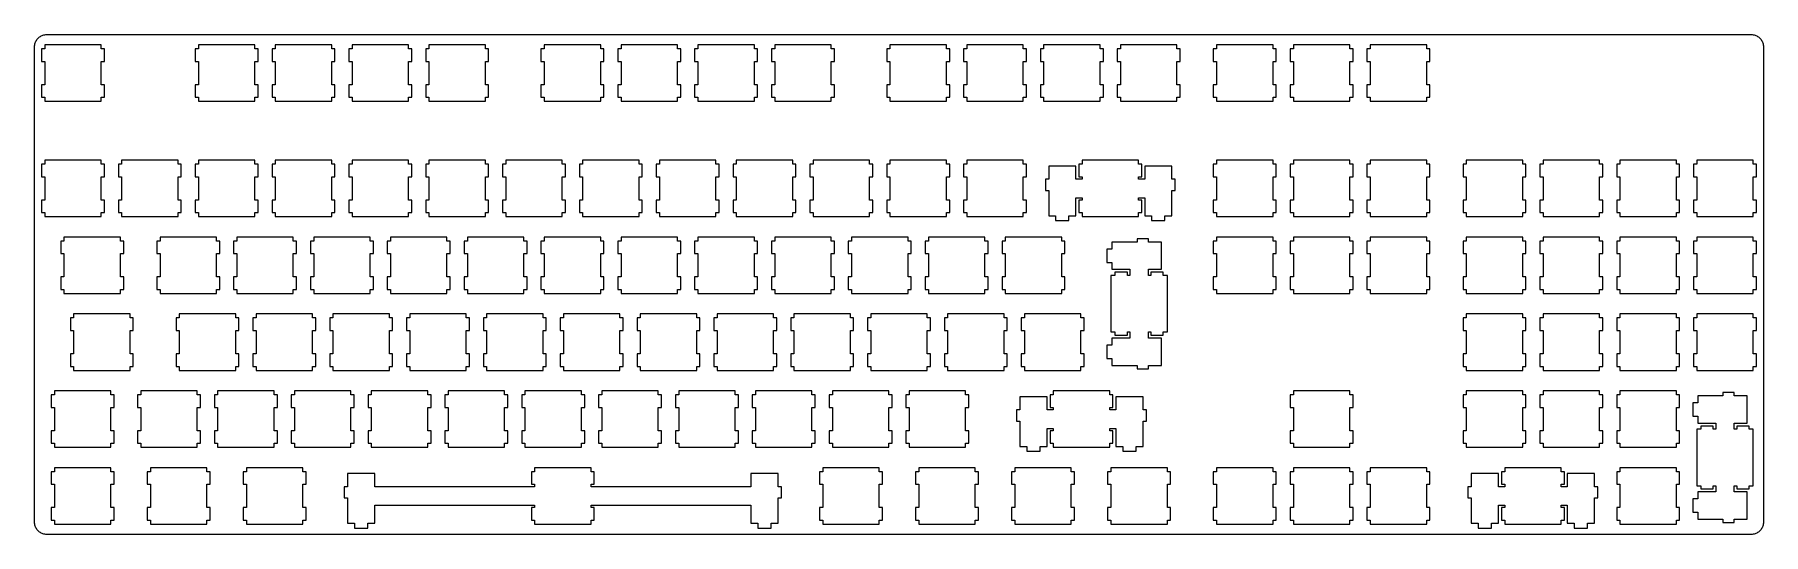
# Model space of a CAD drawing. Extents: x 0 to 429, y 0 to 124.
import ezdxf

# ---------------------------------------------------------------- set-up
doc = ezdxf.new("R2010")
doc.units = 0
doc.layers.get('0').update_dxf_attribs({"linetype": 'CONTINUOUS'})

msp = doc.modelspace()

# ---------------------------------------------------------------- linework, layer by layer
at = {"color": 0}
for p, q in [((0.09371, 3.07992), (0.09508, 120.905)), ((0.09508, 120.905), (0.10335, 121.141)), ((0.10335, 121.141), (0.13091, 121.375)), ((0.13091, 121.375), (0.17639, 121.606)), ((0.17639, 121.606), (0.24116, 121.834)), ((0.24116, 121.834), (0.32246, 122.054)), ((0.32246, 122.054), (0.4203, 122.268)), ((0.4203, 122.268), (0.53744, 122.473)), ((0.53744, 122.473), (0.66697, 122.669)), ((0.66697, 122.669), (0.81304, 122.855)), ((0.81304, 122.855), (0.97289, 123.027)), ((0.97289, 123.027), (1.14515, 123.187)), ((1.14515, 123.187), (1.33119, 123.333)), ((1.33119, 123.333), (1.52687, 123.463)), ((1.52687, 123.463), (1.7322, 123.58)), ((1.7322, 123.58), (1.94579, 123.678)), ((2.61965, 120.38), (1.82039, 120.38)), ((1.82039, 120.38), (1.82039, 117.281)), ((1.94579, 123.678), (2.16628, 123.759)), ((2.16628, 123.759), (2.39365, 123.824)), ((2.39365, 123.824), (2.62516, 123.869)), ((2.61965, 121.38), (2.61965, 120.38)), ((16.6192, 121.38), (2.61965, 121.38)), ((2.62516, 123.869), (2.85943, 123.897)), ((2.85943, 123.897), (3.09507, 123.906)), ((3.09507, 123.906), (425.722, 123.905)), ((16.6192, 120.38), (16.6192, 121.38)), ((17.4198, 120.38), (16.6192, 120.38)), ((17.4198, 117.281), (17.4198, 120.38)), ((40.7197, 120.38), (39.9203, 120.38)), ((39.9203, 120.38), (39.9203, 117.281)), ((40.7197, 121.38), (40.7197, 120.38)), ((54.719, 121.38), (40.7197, 121.38)), ((54.719, 120.38), (54.719, 121.38)), ((55.5198, 120.38), (54.719, 120.38)), ((55.5198, 117.281), (55.5198, 120.38)), ((59.7697, 120.38), (58.9703, 120.38)), ((58.9703, 120.38), (58.9703, 117.281)), ((59.7697, 121.38), (59.7697, 120.38)), ((73.769, 121.38), (59.7697, 121.38)), ((73.769, 120.38), (73.769, 121.38)), ((74.5698, 120.38), (73.769, 120.38)), ((74.5698, 117.281), (74.5698, 120.38)), ((78.8197, 120.38), (78.0203, 120.38)), ((78.0203, 120.38), (78.0203, 117.281)), ((78.8197, 121.38), (78.8197, 120.38)), ((92.819, 121.38), (78.8197, 121.38)), ((92.819, 120.38), (92.819, 121.38)), ((93.6184, 120.38), (92.819, 120.38)), ((93.6184, 117.281), (93.6184, 120.38)), ((97.8683, 120.38), (97.0703, 120.38)), ((97.0703, 120.38), (97.0703, 117.281)), ((97.8683, 121.38), (97.8683, 120.38)), ((111.869, 121.38), (97.8683, 121.38)), ((111.869, 120.38), (111.869, 121.38)), ((112.668, 120.38), (111.869, 120.38)), ((112.668, 117.281), (112.668, 120.38)), ((126.445, 120.38), (125.644, 120.38)), ((125.644, 120.38), (125.644, 117.281)), ((126.445, 121.38), (126.445, 120.38)), ((140.444, 121.38), (126.445, 121.38)), ((140.444, 120.38), (140.444, 121.38)), ((141.245, 120.38), (140.444, 120.38)), ((141.245, 117.281), (141.245, 120.38)), ((145.495, 120.38), (144.695, 120.38)), ((144.695, 120.38), (144.695, 117.281)), ((145.495, 121.38), (145.495, 120.38)), ((159.494, 121.38), (145.495, 121.38)), ((159.494, 120.38), (159.494, 121.38)), ((160.295, 120.38), (159.494, 120.38)), ((160.295, 117.281), (160.295, 120.38)), ((164.545, 120.38), (163.745, 120.38)), ((163.745, 120.38), (163.745, 117.281)), ((164.545, 121.38), (164.545, 120.38)), ((178.544, 121.38), (164.545, 121.38)), ((178.544, 120.38), (178.544, 121.38)), ((179.345, 120.38), (178.544, 120.38)), ((179.345, 117.281), (179.345, 120.38)), ((183.595, 120.38), (182.795, 120.38)), ((182.795, 120.38), (182.795, 117.281)), ((183.595, 121.38), (183.595, 120.38)), ((197.594, 121.38), (183.595, 121.38)), ((197.594, 120.38), (197.594, 121.38)), ((198.395, 120.38), (197.594, 120.38)), ((198.395, 117.281), (198.395, 120.38)), ((212.17, 120.38), (211.37, 120.38)), ((211.37, 120.38), (211.37, 117.281)), ((212.17, 121.38), (212.17, 120.38)), ((226.169, 121.38), (212.17, 121.38)), ((226.169, 120.38), (226.169, 121.38)), ((226.97, 120.38), (226.169, 120.38)), ((226.97, 117.281), (226.97, 120.38)), ((231.22, 120.38), (230.42, 120.38)), ((230.42, 120.38), (230.42, 117.281)), ((231.22, 121.38), (231.22, 120.38)), ((245.219, 121.38), (231.22, 121.38)), ((245.219, 120.38), (245.219, 121.38)), ((246.02, 120.38), (245.219, 120.38)), ((246.02, 117.281), (246.02, 120.38)), ((250.27, 120.38), (249.47, 120.38)), ((249.47, 120.38), (249.47, 117.281)), ((250.27, 121.38), (250.27, 120.38)), ((264.269, 121.38), (250.27, 121.38)), ((264.269, 120.38), (264.269, 121.38)), ((265.07, 120.38), (264.269, 120.38)), ((265.07, 117.281), (265.07, 120.38)), ((269.32, 120.38), (268.52, 120.38)), ((268.52, 120.38), (268.52, 117.281)), ((269.32, 121.38), (269.32, 120.38)), ((283.319, 121.38), (269.32, 121.38)), ((283.319, 120.38), (283.319, 121.38)), ((284.12, 120.38), (283.319, 120.38)), ((284.12, 117.281), (284.12, 120.38)), ((293.132, 120.38), (292.331, 120.38)), ((292.331, 120.38), (292.331, 117.281)), ((293.132, 121.38), (293.132, 120.38)), ((307.132, 121.38), (293.132, 121.38)), ((307.132, 120.38), (307.132, 121.38)), ((307.932, 120.38), (307.132, 120.38)), ((307.932, 117.281), (307.932, 120.38)), ((312.182, 120.38), (311.381, 120.38)), ((311.381, 120.38), (311.381, 117.281)), ((312.182, 121.38), (312.182, 120.38)), ((326.182, 121.38), (312.182, 121.38)), ((326.182, 120.38), (326.182, 121.38)), ((326.982, 120.38), (326.182, 120.38)), ((326.982, 117.281), (326.982, 120.38)), ((331.232, 120.38), (330.431, 120.38)), ((330.431, 120.38), (330.431, 117.281)), ((331.232, 121.38), (331.232, 120.38)), ((345.232, 121.38), (331.232, 121.38)), ((345.232, 120.38), (345.232, 121.38)), ((346.032, 120.38), (345.232, 120.38)), ((346.032, 117.281), (346.032, 120.38)), ((425.722, 123.905), (425.954, 123.897)), ((425.954, 123.897), (426.191, 123.869)), ((426.191, 123.869), (426.42, 123.824)), ((426.42, 123.824), (426.646, 123.759)), ((426.646, 123.759), (426.868, 123.678)), ((426.868, 123.678), (427.083, 123.58)), ((427.083, 123.58), (427.288, 123.463)), ((427.288, 123.463), (427.486, 123.333)), ((427.486, 123.333), (427.669, 123.187)), ((427.669, 123.187), (427.842, 123.027)), ((427.842, 123.027), (428.001, 122.855)), ((428.001, 122.855), (428.149, 122.669)), ((428.149, 122.669), (428.279, 122.473)), ((428.279, 122.473), (428.392, 122.268)), ((428.392, 122.268), (428.491, 122.054)), ((428.491, 122.054), (428.576, 121.834)), ((428.576, 121.834), (428.639, 121.606)), ((428.639, 121.606), (428.685, 121.375)), ((428.685, 121.375), (428.71, 121.141)), ((428.71, 121.141), (428.72, 120.905)), ((428.72, 120.905), (428.72, 3.07992)), ((1.82039, 117.281), (2.61965, 117.281)), ((2.61965, 117.281), (2.61965, 111.481)), ((16.6192, 111.481), (16.6192, 117.281)), ((16.6192, 117.281), (17.4198, 117.281)), ((39.9203, 117.281), (40.7197, 117.281)), ((40.7197, 117.281), (40.7197, 111.481)), ((54.719, 111.481), (54.719, 117.281)), ((54.719, 117.281), (55.5198, 117.281)), ((58.9703, 117.281), (59.7697, 117.281)), ((59.7697, 117.281), (59.7697, 111.481)), ((73.769, 111.481), (73.769, 117.281)), ((73.769, 117.281), (74.5698, 117.281)), ((78.0203, 117.281), (78.8197, 117.281)), ((78.8197, 117.281), (78.8197, 111.481)), ((92.819, 111.481), (92.819, 117.281)), ((92.819, 117.281), (93.6184, 117.281)), ((97.0703, 117.281), (97.8683, 117.281)), ((97.8683, 117.281), (97.8683, 111.481)), ((111.869, 111.481), (111.869, 117.281)), ((111.869, 117.281), (112.668, 117.281)), ((125.644, 117.281), (126.445, 117.281)), ((126.445, 117.281), (126.445, 111.481)), ((140.444, 111.481), (140.444, 117.281)), ((140.444, 117.281), (141.245, 117.281)), ((144.695, 117.281), (145.495, 117.281)), ((145.495, 117.281), (145.495, 111.481)), ((159.494, 111.481), (159.494, 117.281)), ((159.494, 117.281), (160.295, 117.281)), ((163.745, 117.281), (164.545, 117.281)), ((164.545, 117.281), (164.545, 111.481)), ((178.544, 111.481), (178.544, 117.281)), ((178.544, 117.281), (179.345, 117.281)), ((182.795, 117.281), (183.595, 117.281)), ((183.595, 117.281), (183.595, 111.481)), ((197.594, 111.481), (197.594, 117.281)), ((197.594, 117.281), (198.395, 117.281)), ((211.37, 117.281), (212.17, 117.281)), ((212.17, 117.281), (212.17, 111.481)), ((226.169, 111.481), (226.169, 117.281)), ((226.169, 117.281), (226.97, 117.281)), ((230.42, 117.281), (231.22, 117.281)), ((231.22, 117.281), (231.22, 111.481)), ((245.219, 111.481), (245.219, 117.281)), ((245.219, 117.281), (246.02, 117.281)), ((249.47, 117.281), (250.27, 117.281)), ((250.27, 117.281), (250.27, 111.481)), ((264.269, 111.481), (264.269, 117.281)), ((264.269, 117.281), (265.07, 117.281)), ((268.52, 117.281), (269.32, 117.281)), ((269.32, 117.281), (269.32, 111.481)), ((283.319, 111.481), (283.319, 117.281)), ((283.319, 117.281), (284.12, 117.281)), ((292.331, 117.281), (293.132, 117.281)), ((293.132, 117.281), (293.132, 111.481)), ((307.132, 111.481), (307.132, 117.281)), ((307.132, 117.281), (307.932, 117.281)), ((311.381, 117.281), (312.182, 117.281)), ((312.182, 117.281), (312.182, 111.481)), ((326.182, 111.481), (326.182, 117.281)), ((326.182, 117.281), (326.982, 117.281)), ((330.431, 117.281), (331.232, 117.281)), ((331.232, 117.281), (331.232, 111.481)), ((345.232, 111.481), (345.232, 117.281)), ((345.232, 117.281), (346.032, 117.281)), ((2.61965, 111.481), (1.82039, 111.481)), ((1.82039, 111.481), (1.82039, 108.38)), ((17.4198, 111.481), (16.6192, 111.481)), ((17.4198, 108.38), (17.4198, 111.481)), ((40.7197, 111.481), (39.9203, 111.481)), ((39.9203, 111.481), (39.9203, 108.38)), ((55.5198, 111.481), (54.719, 111.481)), ((55.5198, 108.38), (55.5198, 111.481)), ((59.7697, 111.481), (58.9703, 111.481)), ((58.9703, 111.481), (58.9703, 108.38)), ((74.5698, 111.481), (73.769, 111.481)), ((74.5698, 108.38), (74.5698, 111.481)), ((78.8197, 111.481), (78.0203, 111.481)), ((78.0203, 111.481), (78.0203, 108.38)), ((93.6184, 111.481), (92.819, 111.481)), ((93.6184, 108.38), (93.6184, 111.481)), ((97.8683, 111.481), (97.0703, 111.481)), ((97.0703, 111.481), (97.0703, 108.38)), ((112.668, 111.481), (111.869, 111.481)), ((112.668, 108.38), (112.668, 111.481)), ((126.445, 111.481), (125.644, 111.481)), ((125.644, 111.481), (125.644, 108.38)), ((141.245, 111.481), (140.444, 111.481)), ((141.245, 108.38), (141.245, 111.481)), ((145.495, 111.481), (144.695, 111.481)), ((144.695, 111.481), (144.695, 108.38)), ((160.295, 111.481), (159.494, 111.481)), ((160.295, 108.38), (160.295, 111.481)), ((164.545, 111.481), (163.745, 111.481)), ((163.745, 111.481), (163.745, 108.38)), ((179.345, 111.481), (178.544, 111.481)), ((179.345, 108.38), (179.345, 111.481)), ((183.595, 111.481), (182.795, 111.481)), ((182.795, 111.481), (182.795, 108.38)), ((198.395, 111.481), (197.594, 111.481)), ((198.395, 108.38), (198.395, 111.481)), ((212.17, 111.481), (211.37, 111.481)), ((211.37, 111.481), (211.37, 108.38)), ((226.97, 111.481), (226.169, 111.481)), ((226.97, 108.38), (226.97, 111.481)), ((231.22, 111.481), (230.42, 111.481)), ((230.42, 111.481), (230.42, 108.38)), ((246.02, 111.481), (245.219, 111.481)), ((246.02, 108.38), (246.02, 111.481)), ((250.27, 111.481), (249.47, 111.481)), ((249.47, 111.481), (249.47, 108.38)), ((265.07, 111.481), (264.269, 111.481)), ((265.07, 108.38), (265.07, 111.481)), ((269.32, 111.481), (268.52, 111.481)), ((268.52, 111.481), (268.52, 108.38)), ((284.12, 111.481), (283.319, 111.481)), ((284.12, 108.38), (284.12, 111.481)), ((293.132, 111.481), (292.331, 111.481)), ((292.331, 111.481), (292.331, 108.38)), ((307.932, 111.481), (307.132, 111.481)), ((307.932, 108.38), (307.932, 111.481)), ((312.182, 111.481), (311.381, 111.481)), ((311.381, 111.481), (311.381, 108.38)), ((326.982, 111.481), (326.182, 111.481)), ((326.982, 108.38), (326.982, 111.481)), ((331.232, 111.481), (330.431, 111.481)), ((330.431, 111.481), (330.431, 108.38)), ((346.032, 111.481), (345.232, 111.481)), ((346.032, 108.38), (346.032, 111.481)), ((1.82039, 108.38), (2.61965, 108.38)), ((2.61965, 108.38), (2.61965, 107.381)), ((2.61965, 107.381), (16.6192, 107.381)), ((16.6192, 107.381), (16.6192, 108.38)), ((16.6192, 108.38), (17.4198, 108.38)), ((39.9203, 108.38), (40.7197, 108.38)), ((40.7197, 108.38), (40.7197, 107.381)), ((40.7197, 107.381), (54.719, 107.381)), ((54.719, 107.381), (54.719, 108.38)), ((54.719, 108.38), (55.5198, 108.38)), ((58.9703, 108.38), (59.7697, 108.38)), ((59.7697, 108.38), (59.7697, 107.381)), ((59.7697, 107.381), (73.769, 107.381)), ((73.769, 107.381), (73.769, 108.38)), ((73.769, 108.38), (74.5698, 108.38)), ((78.0203, 108.38), (78.8197, 108.38)), ((78.8197, 108.38), (78.8197, 107.381)), ((78.8197, 107.381), (92.819, 107.381)), ((92.819, 107.381), (92.819, 108.38)), ((92.819, 108.38), (93.6184, 108.38)), ((97.0703, 108.38), (97.8683, 108.38)), ((97.8683, 108.38), (97.8683, 107.381)), ((97.8683, 107.381), (111.869, 107.381)), ((111.869, 107.381), (111.869, 108.38)), ((111.869, 108.38), (112.668, 108.38)), ((125.644, 108.38), (126.445, 108.38)), ((126.445, 108.38), (126.445, 107.381)), ((126.445, 107.381), (140.444, 107.381)), ((140.444, 107.381), (140.444, 108.38)), ((140.444, 108.38), (141.245, 108.38)), ((144.695, 108.38), (145.495, 108.38)), ((145.495, 108.38), (145.495, 107.381)), ((145.495, 107.381), (159.494, 107.381)), ((159.494, 107.381), (159.494, 108.38)), ((159.494, 108.38), (160.295, 108.38)), ((163.745, 108.38), (164.545, 108.38)), ((164.545, 108.38), (164.545, 107.381)), ((164.545, 107.381), (178.544, 107.381)), ((178.544, 107.381), (178.544, 108.38)), ((178.544, 108.38), (179.345, 108.38)), ((182.795, 108.38), (183.595, 108.38)), ((183.595, 108.38), (183.595, 107.381)), ((183.595, 107.381), (197.594, 107.381)), ((197.594, 107.381), (197.594, 108.38)), ((197.594, 108.38), (198.395, 108.38)), ((211.37, 108.38), (212.17, 108.38)), ((212.17, 108.38), (212.17, 107.381)), ((212.17, 107.381), (226.169, 107.381)), ((226.169, 107.381), (226.169, 108.38)), ((226.169, 108.38), (226.97, 108.38)), ((230.42, 108.38), (231.22, 108.38)), ((231.22, 108.38), (231.22, 107.381)), ((231.22, 107.381), (245.219, 107.381)), ((245.219, 107.381), (245.219, 108.38)), ((245.219, 108.38), (246.02, 108.38)), ((249.47, 108.38), (250.27, 108.38)), ((250.27, 108.38), (250.27, 107.381)), ((250.27, 107.381), (264.269, 107.381)), ((264.269, 107.381), (264.269, 108.38)), ((264.269, 108.38), (265.07, 108.38)), ((268.52, 108.38), (269.32, 108.38)), ((269.32, 108.38), (269.32, 107.381)), ((269.32, 107.381), (283.319, 107.381)), ((283.319, 107.381), (283.319, 108.38)), ((283.319, 108.38), (284.12, 108.38)), ((292.331, 108.38), (293.132, 108.38)), ((293.132, 108.38), (293.132, 107.381)), ((293.132, 107.381), (307.132, 107.381)), ((307.132, 107.381), (307.132, 108.38)), ((307.132, 108.38), (307.932, 108.38)), ((311.381, 108.38), (312.182, 108.38)), ((312.182, 108.38), (312.182, 107.381)), ((312.182, 107.381), (326.182, 107.381)), ((326.182, 107.381), (326.182, 108.38)), ((326.182, 108.38), (326.982, 108.38)), ((330.431, 108.38), (331.232, 108.38)), ((331.232, 108.38), (331.232, 107.381)), ((331.232, 107.381), (345.232, 107.381)), ((345.232, 107.381), (345.232, 108.38)), ((345.232, 108.38), (346.032, 108.38)), ((2.61965, 91.8048), (1.82039, 91.8048)), ((1.82039, 91.8048), (1.82039, 88.7056)), ((2.61965, 92.8053), (2.61965, 91.8048)), ((16.6192, 92.8053), (2.61965, 92.8053)), ((16.6192, 91.8048), (16.6192, 92.8053)), ((17.4198, 91.8048), (16.6192, 91.8048)), ((17.4198, 88.7056), (17.4198, 91.8048)), ((21.6697, 91.8048), (20.8704, 91.8048)), ((20.8704, 91.8048), (20.8704, 88.7056)), ((21.6697, 92.8053), (21.6697, 91.8048)), ((35.669, 92.8053), (21.6697, 92.8053)), ((35.669, 91.8048), (35.669, 92.8053)), ((36.4698, 91.8048), (35.669, 91.8048)), ((36.4698, 88.7056), (36.4698, 91.8048)), ((40.7197, 91.8048), (39.9203, 91.8048)), ((39.9203, 91.8048), (39.9203, 88.7056)), ((40.7197, 92.8053), (40.7197, 91.8048)), ((54.719, 92.8053), (40.7197, 92.8053)), ((54.719, 91.8048), (54.719, 92.8053)), ((55.5198, 91.8048), (54.719, 91.8048)), ((55.5198, 88.7056), (55.5198, 91.8048)), ((59.7697, 91.8048), (58.9703, 91.8048)), ((58.9703, 91.8048), (58.9703, 88.7056)), ((59.7697, 92.8053), (59.7697, 91.8048)), ((73.769, 92.8053), (59.7697, 92.8053)), ((73.769, 91.8048), (73.769, 92.8053)), ((74.5698, 91.8048), (73.769, 91.8048)), ((74.5698, 88.7056), (74.5698, 91.8048)), ((78.8197, 91.8048), (78.0203, 91.8048)), ((78.0203, 91.8048), (78.0203, 88.7056)), ((78.8197, 92.8053), (78.8197, 91.8048)), ((92.819, 92.8053), (78.8197, 92.8053)), ((92.819, 91.8048), (92.819, 92.8053)), ((93.6184, 91.8048), (92.819, 91.8048)), ((93.6184, 88.7056), (93.6184, 91.8048)), ((97.8683, 91.8048), (97.0703, 91.8048)), ((97.0703, 91.8048), (97.0703, 88.7056)), ((97.8683, 92.8053), (97.8683, 91.8048)), ((111.869, 92.8053), (97.8683, 92.8053)), ((111.869, 91.8048), (111.869, 92.8053)), ((112.668, 91.8048), (111.869, 91.8048)), ((112.668, 88.7056), (112.668, 91.8048)), ((116.918, 91.8048), (116.119, 91.8048)), ((116.119, 91.8048), (116.119, 88.7056)), ((116.918, 92.8053), (116.918, 91.8048)), ((130.919, 92.8053), (116.918, 92.8053)), ((130.919, 91.8048), (130.919, 92.8053)), ((131.72, 91.8048), (130.919, 91.8048)), ((131.72, 88.7056), (131.72, 91.8048)), ((135.97, 91.8048), (135.17, 91.8048)), ((135.17, 91.8048), (135.17, 88.7056)), ((135.97, 92.8053), (135.97, 91.8048)), ((149.969, 92.8053), (135.97, 92.8053)), ((149.969, 91.8048), (149.969, 92.8053)), ((150.77, 91.8048), (149.969, 91.8048)), ((150.77, 88.7056), (150.77, 91.8048)), ((155.02, 91.8048), (154.22, 91.8048)), ((154.22, 91.8048), (154.22, 88.7056)), ((155.02, 92.8053), (155.02, 91.8048)), ((169.019, 92.8053), (155.02, 92.8053)), ((169.019, 91.8048), (169.019, 92.8053)), ((169.82, 91.8048), (169.019, 91.8048)), ((169.82, 88.7056), (169.82, 91.8048)), ((174.07, 91.8048), (173.27, 91.8048)), ((173.27, 91.8048), (173.27, 88.7056)), ((174.07, 92.8053), (174.07, 91.8048)), ((188.069, 92.8053), (174.07, 92.8053)), ((188.069, 91.8048), (188.069, 92.8053)), ((188.87, 91.8048), (188.069, 91.8048)), ((188.87, 88.7056), (188.87, 91.8048)), ((193.12, 91.8048), (192.32, 91.8048)), ((192.32, 91.8048), (192.32, 88.7056)), ((193.12, 92.8053), (193.12, 91.8048)), ((207.119, 92.8053), (193.12, 92.8053)), ((207.119, 91.8048), (207.119, 92.8053)), ((207.92, 91.8048), (207.119, 91.8048)), ((207.92, 88.7056), (207.92, 91.8048)), ((212.17, 91.8048), (211.37, 91.8048)), ((211.37, 91.8048), (211.37, 88.7056)), ((212.17, 92.8053), (212.17, 91.8048)), ((226.169, 92.8053), (212.17, 92.8053)), ((226.169, 91.8048), (226.169, 92.8053)), ((226.97, 91.8048), (226.169, 91.8048)), ((226.97, 88.7056), (226.97, 91.8048)), ((231.22, 91.8048), (230.42, 91.8048)), ((230.42, 91.8048), (230.42, 88.7056)), ((231.22, 92.8053), (231.22, 91.8048)), ((245.219, 92.8053), (231.22, 92.8053)), ((245.219, 91.8048), (245.219, 92.8053)), ((246.02, 91.8048), (245.219, 91.8048)), ((246.02, 88.7056), (246.02, 91.8048)), ((258.269, 91.3349), (251.52, 91.3349)), ((251.52, 91.3349), (251.52, 88.1048)), ((258.269, 88.1048), (258.269, 91.3349)), ((259.795, 91.8048), (258.995, 91.8048)), ((258.995, 91.8048), (258.995, 88.7056)), ((259.795, 92.8053), (259.795, 91.8048)), ((273.794, 92.8053), (259.795, 92.8053)), ((273.794, 91.8048), (273.794, 92.8053)), ((274.595, 91.8048), (273.794, 91.8048)), ((274.595, 88.7056), (274.595, 91.8048)), ((282.069, 91.3349), (275.32, 91.3349)), ((275.32, 91.3349), (275.32, 88.1048)), ((282.069, 88.1048), (282.069, 91.3349)), ((293.132, 91.8048), (292.331, 91.8048)), ((292.331, 91.8048), (292.331, 88.7056)), ((293.132, 92.8053), (293.132, 91.8048)), ((307.132, 92.8053), (293.132, 92.8053)), ((307.132, 91.8048), (307.132, 92.8053)), ((307.932, 91.8048), (307.132, 91.8048)), ((307.932, 88.7056), (307.932, 91.8048)), ((312.182, 91.8048), (311.381, 91.8048)), ((311.381, 91.8048), (311.381, 88.7056)), ((312.182, 92.8053), (312.182, 91.8048)), ((326.182, 92.8053), (312.182, 92.8053)), ((326.182, 91.8048), (326.182, 92.8053)), ((326.982, 91.8048), (326.182, 91.8048)), ((326.982, 88.7056), (326.982, 91.8048)), ((331.232, 91.8048), (330.431, 91.8048)), ((330.431, 91.8048), (330.431, 88.7056)), ((331.232, 92.8053), (331.232, 91.8048)), ((345.232, 92.8053), (331.232, 92.8053)), ((345.232, 91.8048), (345.232, 92.8053)), ((346.032, 91.8048), (345.232, 91.8048)), ((346.032, 88.7056), (346.032, 91.8048)), ((355.046, 91.8048), (354.245, 91.8048)), ((354.245, 91.8048), (354.245, 88.7056)), ((355.046, 92.8053), (355.046, 91.8048)), ((369.044, 92.8053), (355.046, 92.8053)), ((369.044, 91.8048), (369.044, 92.8053)), ((369.845, 91.8048), (369.044, 91.8048)), ((369.845, 88.7056), (369.845, 91.8048)), ((374.096, 91.8048), (373.295, 91.8048)), ((373.295, 91.8048), (373.295, 88.7056)), ((374.096, 92.8053), (374.096, 91.8048)), ((388.094, 92.8053), (374.096, 92.8053)), ((388.094, 91.8048), (388.094, 92.8053)), ((388.895, 91.8048), (388.094, 91.8048)), ((388.895, 88.7056), (388.895, 91.8048)), ((393.146, 91.8048), (392.345, 91.8048)), ((392.345, 91.8048), (392.345, 88.7056)), ((393.146, 92.8053), (393.146, 91.8048)), ((407.144, 92.8053), (393.146, 92.8053)), ((407.144, 91.8048), (407.144, 92.8053)), ((407.945, 91.8048), (407.144, 91.8048)), ((407.945, 88.7056), (407.945, 91.8048)), ((412.196, 91.8048), (411.395, 91.8048)), ((411.395, 91.8048), (411.395, 88.7056)), ((412.196, 92.8053), (412.196, 91.8048)), ((426.194, 92.8053), (412.196, 92.8053)), ((426.194, 91.8048), (426.194, 92.8053)), ((426.995, 91.8048), (426.194, 91.8048)), ((426.995, 88.7056), (426.995, 91.8048)), ((1.82039, 88.7056), (2.61965, 88.7056)), ((2.61965, 88.7056), (2.61965, 82.9056)), ((16.6192, 82.9056), (16.6192, 88.7056)), ((16.6192, 88.7056), (17.4198, 88.7056)), ((20.8704, 88.7056), (21.6697, 88.7056)), ((21.6697, 88.7056), (21.6697, 82.9056)), ((35.669, 82.9056), (35.669, 88.7056)), ((35.669, 88.7056), (36.4698, 88.7056)), ((39.9203, 88.7056), (40.7197, 88.7056)), ((40.7197, 88.7056), (40.7197, 82.9056)), ((54.719, 82.9056), (54.719, 88.7056)), ((54.719, 88.7056), (55.5198, 88.7056)), ((58.9703, 88.7056), (59.7697, 88.7056)), ((59.7697, 88.7056), (59.7697, 82.9056)), ((73.769, 82.9056), (73.769, 88.7056)), ((73.769, 88.7056), (74.5698, 88.7056)), ((78.0203, 88.7056), (78.8197, 88.7056)), ((78.8197, 88.7056), (78.8197, 82.9056)), ((92.819, 82.9056), (92.819, 88.7056)), ((92.819, 88.7056), (93.6184, 88.7056)), ((97.0703, 88.7056), (97.8683, 88.7056)), ((97.8683, 88.7056), (97.8683, 82.9056)), ((111.869, 82.9056), (111.869, 88.7056)), ((111.869, 88.7056), (112.668, 88.7056)), ((116.119, 88.7056), (116.918, 88.7056)), ((116.918, 88.7056), (116.918, 82.9056)), ((130.919, 82.9056), (130.919, 88.7056)), ((130.919, 88.7056), (131.72, 88.7056)), ((135.17, 88.7056), (135.97, 88.7056)), ((135.97, 88.7056), (135.97, 82.9056)), ((149.969, 82.9056), (149.969, 88.7056)), ((149.969, 88.7056), (150.77, 88.7056)), ((154.22, 88.7056), (155.02, 88.7056)), ((155.02, 88.7056), (155.02, 82.9056)), ((169.019, 82.9056), (169.019, 88.7056)), ((169.019, 88.7056), (169.82, 88.7056)), ((173.27, 88.7056), (174.07, 88.7056)), ((174.07, 88.7056), (174.07, 82.9056)), ((188.069, 82.9056), (188.069, 88.7056)), ((188.069, 88.7056), (188.87, 88.7056)), ((192.32, 88.7056), (193.12, 88.7056)), ((193.12, 88.7056), (193.12, 82.9056)), ((207.119, 82.9056), (207.119, 88.7056)), ((207.119, 88.7056), (207.92, 88.7056)), ((211.37, 88.7056), (212.17, 88.7056)), ((212.17, 88.7056), (212.17, 82.9056)), ((226.169, 82.9056), (226.169, 88.7056)), ((226.169, 88.7056), (226.97, 88.7056)), ((230.42, 88.7056), (231.22, 88.7056)), ((231.22, 88.7056), (231.22, 82.9056)), ((245.219, 82.9056), (245.219, 88.7056)), ((245.219, 88.7056), (246.02, 88.7056)), ((251.52, 88.1048), (250.694, 88.1048)), ((250.694, 88.1048), (250.694, 85.3048)), ((259.795, 88.1048), (258.269, 88.1048)), ((258.995, 88.7056), (259.795, 88.7056)), ((259.795, 88.7056), (259.795, 88.1048)), ((273.794, 88.1048), (273.794, 88.7056)), ((273.794, 88.7056), (274.595, 88.7056)), ((275.32, 88.1048), (273.794, 88.1048)), ((282.895, 88.1048), (282.069, 88.1048)), ((282.895, 85.3048), (282.895, 88.1048)), ((292.331, 88.7056), (293.132, 88.7056)), ((293.132, 88.7056), (293.132, 82.9056)), ((307.132, 82.9056), (307.132, 88.7056)), ((307.132, 88.7056), (307.932, 88.7056)), ((311.381, 88.7056), (312.182, 88.7056)), ((312.182, 88.7056), (312.182, 82.9056)), ((326.182, 82.9056), (326.182, 88.7056)), ((326.182, 88.7056), (326.982, 88.7056)), ((330.431, 88.7056), (331.232, 88.7056)), ((331.232, 88.7056), (331.232, 82.9056)), ((345.232, 82.9056), (345.232, 88.7056)), ((345.232, 88.7056), (346.032, 88.7056)), ((354.245, 88.7056), (355.046, 88.7056)), ((355.046, 88.7056), (355.046, 82.9056)), ((369.044, 82.9056), (369.044, 88.7056)), ((369.044, 88.7056), (369.845, 88.7056)), ((373.295, 88.7056), (374.096, 88.7056)), ((374.096, 88.7056), (374.096, 82.9056)), ((388.094, 82.9056), (388.094, 88.7056)), ((388.094, 88.7056), (388.895, 88.7056)), ((392.345, 88.7056), (393.146, 88.7056)), ((393.146, 88.7056), (393.146, 82.9056)), ((407.144, 82.9056), (407.144, 88.7056)), ((407.144, 88.7056), (407.945, 88.7056)), ((411.395, 88.7056), (412.196, 88.7056)), ((412.196, 88.7056), (412.196, 82.9056)), ((426.194, 82.9056), (426.194, 88.7056)), ((426.194, 88.7056), (426.995, 88.7056)), ((2.61965, 82.9056), (1.82039, 82.9056)), ((1.82039, 82.9056), (1.82039, 79.805)), ((17.4198, 82.9056), (16.6192, 82.9056)), ((17.4198, 79.805), (17.4198, 82.9056)), ((21.6697, 82.9056), (20.8704, 82.9056)), ((20.8704, 82.9056), (20.8704, 79.805)), ((36.4698, 82.9056), (35.669, 82.9056)), ((36.4698, 79.805), (36.4698, 82.9056)), ((40.7197, 82.9056), (39.9203, 82.9056)), ((39.9203, 82.9056), (39.9203, 79.805)), ((55.5198, 82.9056), (54.719, 82.9056)), ((55.5198, 79.805), (55.5198, 82.9056)), ((59.7697, 82.9056), (58.9703, 82.9056)), ((58.9703, 82.9056), (58.9703, 79.805)), ((74.5698, 82.9056), (73.769, 82.9056)), ((74.5698, 79.805), (74.5698, 82.9056)), ((78.8197, 82.9056), (78.0203, 82.9056)), ((78.0203, 82.9056), (78.0203, 79.805)), ((93.6184, 82.9056), (92.819, 82.9056)), ((93.6184, 79.805), (93.6184, 82.9056)), ((97.8683, 82.9056), (97.0703, 82.9056)), ((97.0703, 82.9056), (97.0703, 79.805)), ((112.668, 82.9056), (111.869, 82.9056)), ((112.668, 79.805), (112.668, 82.9056)), ((116.918, 82.9056), (116.119, 82.9056)), ((116.119, 82.9056), (116.119, 79.805)), ((131.72, 82.9056), (130.919, 82.9056)), ((131.72, 79.805), (131.72, 82.9056)), ((135.97, 82.9056), (135.17, 82.9056)), ((135.17, 82.9056), (135.17, 79.805)), ((150.77, 82.9056), (149.969, 82.9056)), ((150.77, 79.805), (150.77, 82.9056)), ((155.02, 82.9056), (154.22, 82.9056)), ((154.22, 82.9056), (154.22, 79.805)), ((169.82, 82.9056), (169.019, 82.9056)), ((169.82, 79.805), (169.82, 82.9056)), ((174.07, 82.9056), (173.27, 82.9056)), ((173.27, 82.9056), (173.27, 79.805)), ((188.87, 82.9056), (188.069, 82.9056)), ((188.87, 79.805), (188.87, 82.9056)), ((193.12, 82.9056), (192.32, 82.9056)), ((192.32, 82.9056), (192.32, 79.805)), ((207.92, 82.9056), (207.119, 82.9056)), ((207.92, 79.805), (207.92, 82.9056)), ((212.17, 82.9056), (211.37, 82.9056)), ((211.37, 82.9056), (211.37, 79.805)), ((226.97, 82.9056), (226.169, 82.9056)), ((226.97, 79.805), (226.97, 82.9056)), ((231.22, 82.9056), (230.42, 82.9056)), ((230.42, 82.9056), (230.42, 79.805)), ((246.02, 82.9056), (245.219, 82.9056)), ((246.02, 79.805), (246.02, 82.9056)), ((250.694, 85.3048), (251.52, 85.3048)), ((251.52, 85.3048), (251.52, 79.0346)), ((258.269, 79.0346), (258.269, 83.505)), ((258.269, 83.505), (259.795, 83.505)), ((259.795, 82.9056), (258.995, 82.9056)), ((258.995, 82.9056), (258.995, 79.805)), ((259.795, 83.505), (259.795, 82.9056)), ((273.794, 82.9056), (273.794, 83.505)), ((273.794, 83.505), (275.32, 83.505)), ((274.595, 82.9056), (273.794, 82.9056)), ((274.595, 79.805), (274.595, 82.9056)), ((275.32, 83.505), (275.32, 79.0346)), ((282.069, 79.0346), (282.069, 85.3048)), ((282.069, 85.3048), (282.895, 85.3048)), ((293.132, 82.9056), (292.331, 82.9056)), ((292.331, 82.9056), (292.331, 79.805)), ((307.932, 82.9056), (307.132, 82.9056)), ((307.932, 79.805), (307.932, 82.9056)), ((312.182, 82.9056), (311.381, 82.9056)), ((311.381, 82.9056), (311.381, 79.805)), ((326.982, 82.9056), (326.182, 82.9056)), ((326.982, 79.805), (326.982, 82.9056)), ((331.232, 82.9056), (330.431, 82.9056)), ((330.431, 82.9056), (330.431, 79.805)), ((346.032, 82.9056), (345.232, 82.9056)), ((346.032, 79.805), (346.032, 82.9056)), ((355.046, 82.9056), (354.245, 82.9056)), ((354.245, 82.9056), (354.245, 79.805)), ((369.845, 82.9056), (369.044, 82.9056)), ((369.845, 79.805), (369.845, 82.9056)), ((374.096, 82.9056), (373.295, 82.9056)), ((373.295, 82.9056), (373.295, 79.805)), ((388.895, 82.9056), (388.094, 82.9056)), ((388.895, 79.805), (388.895, 82.9056)), ((393.146, 82.9056), (392.345, 82.9056)), ((392.345, 82.9056), (392.345, 79.805)), ((407.945, 82.9056), (407.144, 82.9056)), ((407.945, 79.805), (407.945, 82.9056)), ((412.196, 82.9056), (411.395, 82.9056)), ((411.395, 82.9056), (411.395, 79.805)), ((426.995, 82.9056), (426.194, 82.9056)), ((426.995, 79.805), (426.995, 82.9056)), ((1.82039, 79.805), (2.61965, 79.805)), ((2.61965, 79.805), (2.61965, 78.806)), ((2.61965, 78.806), (16.6192, 78.806)), ((16.6192, 78.806), (16.6192, 79.805)), ((16.6192, 79.805), (17.4198, 79.805)), ((20.8704, 79.805), (21.6697, 79.805)), ((21.6697, 79.805), (21.6697, 78.806)), ((21.6697, 78.806), (35.669, 78.806)), ((35.669, 78.806), (35.669, 79.805)), ((35.669, 79.805), (36.4698, 79.805)), ((39.9203, 79.805), (40.7197, 79.805)), ((40.7197, 79.805), (40.7197, 78.806)), ((40.7197, 78.806), (54.719, 78.806)), ((54.719, 78.806), (54.719, 79.805)), ((54.719, 79.805), (55.5198, 79.805)), ((58.9703, 79.805), (59.7697, 79.805)), ((59.7697, 79.805), (59.7697, 78.806)), ((59.7697, 78.806), (73.769, 78.806)), ((73.769, 78.806), (73.769, 79.805)), ((73.769, 79.805), (74.5698, 79.805)), ((78.0203, 79.805), (78.8197, 79.805)), ((78.8197, 79.805), (78.8197, 78.806)), ((78.8197, 78.806), (92.819, 78.806)), ((92.819, 78.806), (92.819, 79.805)), ((92.819, 79.805), (93.6184, 79.805)), ((97.0703, 79.805), (97.8683, 79.805)), ((97.8683, 79.805), (97.8683, 78.806)), ((97.8683, 78.806), (111.869, 78.806)), ((111.869, 78.806), (111.869, 79.805)), ((111.869, 79.805), (112.668, 79.805)), ((116.119, 79.805), (116.918, 79.805)), ((116.918, 79.805), (116.918, 78.806)), ((116.918, 78.806), (130.919, 78.806)), ((130.919, 78.806), (130.919, 79.805)), ((130.919, 79.805), (131.72, 79.805)), ((135.17, 79.805), (135.97, 79.805)), ((135.97, 79.805), (135.97, 78.806)), ((135.97, 78.806), (149.969, 78.806)), ((149.969, 78.806), (149.969, 79.805)), ((149.969, 79.805), (150.77, 79.805)), ((154.22, 79.805), (155.02, 79.805)), ((155.02, 79.805), (155.02, 78.806)), ((155.02, 78.806), (169.019, 78.806)), ((169.019, 78.806), (169.019, 79.805)), ((169.019, 79.805), (169.82, 79.805)), ((173.27, 79.805), (174.07, 79.805)), ((174.07, 79.805), (174.07, 78.806)), ((174.07, 78.806), (188.069, 78.806)), ((188.069, 78.806), (188.069, 79.805)), ((188.069, 79.805), (188.87, 79.805)), ((192.32, 79.805), (193.12, 79.805)), ((193.12, 79.805), (193.12, 78.806)), ((193.12, 78.806), (207.119, 78.806)), ((207.119, 78.806), (207.119, 79.805)), ((207.119, 79.805), (207.92, 79.805)), ((211.37, 79.805), (212.17, 79.805)), ((212.17, 79.805), (212.17, 78.806)), ((212.17, 78.806), (226.169, 78.806)), ((226.169, 78.806), (226.169, 79.805)), ((226.169, 79.805), (226.97, 79.805)), ((230.42, 79.805), (231.22, 79.805)), ((231.22, 79.805), (231.22, 78.806)), ((231.22, 78.806), (245.219, 78.806)), ((245.219, 78.806), (245.219, 79.805)), ((245.219, 79.805), (246.02, 79.805)), ((251.52, 79.0346), (253.243, 79.0346)), ((253.243, 79.0346), (253.243, 77.8358)), ((253.243, 77.8358), (256.545, 77.8358)), ((256.545, 77.8358), (256.545, 79.0346)), ((256.545, 79.0346), (258.269, 79.0346)), ((258.995, 79.805), (259.795, 79.805)), ((259.795, 79.805), (259.795, 78.806)), ((259.795, 78.806), (273.794, 78.806)), ((273.794, 78.806), (273.794, 79.805)), ((273.794, 79.805), (274.595, 79.805)), ((275.32, 79.0346), (277.045, 79.0346)), ((277.045, 79.0346), (277.045, 77.8358)), ((277.045, 77.8358), (280.345, 77.8358)), ((280.345, 77.8358), (280.345, 79.0346)), ((280.345, 79.0346), (282.069, 79.0346)), ((292.331, 79.805), (293.132, 79.805)), ((293.132, 79.805), (293.132, 78.806)), ((293.132, 78.806), (307.132, 78.806)), ((307.132, 78.806), (307.132, 79.805)), ((307.132, 79.805), (307.932, 79.805)), ((311.381, 79.805), (312.182, 79.805)), ((312.182, 79.805), (312.182, 78.806)), ((312.182, 78.806), (326.182, 78.806)), ((326.182, 78.806), (326.182, 79.805)), ((326.182, 79.805), (326.982, 79.805)), ((330.431, 79.805), (331.232, 79.805)), ((331.232, 79.805), (331.232, 78.806)), ((331.232, 78.806), (345.232, 78.806)), ((345.232, 78.806), (345.232, 79.805)), ((345.232, 79.805), (346.032, 79.805)), ((354.245, 79.805), (355.046, 79.805)), ((355.046, 79.805), (355.046, 78.806)), ((355.046, 78.806), (369.044, 78.806)), ((369.044, 78.806), (369.044, 79.805)), ((369.044, 79.805), (369.845, 79.805)), ((373.295, 79.805), (374.096, 79.805)), ((374.096, 79.805), (374.096, 78.806)), ((374.096, 78.806), (388.094, 78.806)), ((388.094, 78.806), (388.094, 79.805)), ((388.094, 79.805), (388.895, 79.805)), ((392.345, 79.805), (393.146, 79.805)), ((393.146, 79.805), (393.146, 78.806)), ((393.146, 78.806), (407.144, 78.806)), ((407.144, 78.806), (407.144, 79.805)), ((407.144, 79.805), (407.945, 79.805)), ((411.395, 79.805), (412.196, 79.805)), ((412.196, 79.805), (412.196, 78.806)), ((412.196, 78.806), (426.194, 78.806)), ((426.194, 78.806), (426.194, 79.805)), ((426.194, 79.805), (426.995, 79.805)), ((7.38216, 73.7553), (7.38216, 72.7548)), ((21.3817, 73.7553), (7.38216, 73.7553)), ((21.3817, 72.7548), (21.3817, 73.7553)), ((31.1947, 73.7553), (31.1947, 72.7548)), ((45.194, 73.7553), (31.1947, 73.7553)), ((45.194, 72.7548), (45.194, 73.7553)), ((50.2447, 73.7553), (50.2447, 72.7548)), ((64.244, 73.7553), (50.2447, 73.7553)), ((64.244, 72.7548), (64.244, 73.7553)), ((69.2947, 73.7553), (69.2947, 72.7548)), ((83.294, 73.7553), (69.2947, 73.7553)), ((83.294, 72.7548), (83.294, 73.7553)), ((88.3447, 73.7553), (88.3447, 72.7548)), ((102.344, 73.7553), (88.3447, 73.7553)), ((102.344, 72.7548), (102.344, 73.7553)), ((107.395, 73.7553), (107.395, 72.7548)), ((121.394, 73.7553), (107.395, 73.7553)), ((121.394, 72.7548), (121.394, 73.7553)), ((126.445, 73.7553), (126.445, 72.7548)), ((140.444, 73.7553), (126.445, 73.7553)), ((140.444, 72.7548), (140.444, 73.7553)), ((145.495, 73.7553), (145.495, 72.7548)), ((159.494, 73.7553), (145.495, 73.7553)), ((159.494, 72.7548), (159.494, 73.7553)), ((164.545, 73.7553), (164.545, 72.7548)), ((178.544, 73.7553), (164.545, 73.7553)), ((178.544, 72.7548), (178.544, 73.7553)), ((183.595, 73.7553), (183.595, 72.7548)), ((197.594, 73.7553), (183.595, 73.7553)), ((197.594, 72.7548), (197.594, 73.7553)), ((202.645, 73.7553), (202.645, 72.7548)), ((216.644, 73.7553), (202.645, 73.7553)), ((216.644, 72.7548), (216.644, 73.7553)), ((221.695, 73.7553), (221.695, 72.7548)), ((235.694, 73.7553), (221.695, 73.7553)), ((235.694, 72.7548), (235.694, 73.7553)), ((240.745, 73.7553), (240.745, 72.7548)), ((254.744, 73.7553), (240.745, 73.7553)), ((254.744, 72.7548), (254.744, 73.7553)), ((273.437, 73.3309), (273.437, 72.5054)), ((276.237, 73.3309), (273.437, 73.3309)), ((276.237, 72.5054), (276.237, 73.3309)), ((293.132, 73.7553), (293.132, 72.7548)), ((307.132, 73.7553), (293.132, 73.7553)), ((307.132, 72.7548), (307.132, 73.7553)), ((312.182, 73.7553), (312.182, 72.7548)), ((326.182, 73.7553), (312.182, 73.7553)), ((326.182, 72.7548), (326.182, 73.7553)), ((331.232, 73.7553), (331.232, 72.7548)), ((345.232, 73.7553), (331.232, 73.7553)), ((345.232, 72.7548), (345.232, 73.7553)), ((355.046, 73.7553), (355.046, 72.7548)), ((369.044, 73.7553), (355.046, 73.7553)), ((369.044, 72.7548), (369.044, 73.7553)), ((374.096, 73.7553), (374.096, 72.7548)), ((388.094, 73.7553), (374.096, 73.7553)), ((388.094, 72.7548), (388.094, 73.7553)), ((393.146, 73.7553), (393.146, 72.7548)), ((407.144, 73.7553), (393.146, 73.7553)), ((407.144, 72.7548), (407.144, 73.7553)), ((412.196, 73.7553), (412.196, 72.7548)), ((426.194, 73.7553), (412.196, 73.7553)), ((426.194, 72.7548), (426.194, 73.7553)), ((7.38216, 72.7548), (6.58153, 72.7548)), ((6.58153, 72.7548), (6.58153, 69.6556)), ((6.58153, 69.6556), (7.38216, 69.6556)), ((7.38216, 69.6556), (7.38216, 63.8556)), ((22.1823, 72.7548), (21.3817, 72.7548)), ((21.3817, 63.8556), (21.3817, 69.6556)), ((21.3817, 69.6556), (22.1823, 69.6556)), ((22.1823, 69.6556), (22.1823, 72.7548)), ((31.1947, 72.7548), (30.3954, 72.7548)), ((30.3954, 72.7548), (30.3954, 69.6556)), ((30.3954, 69.6556), (31.1947, 69.6556)), ((31.1947, 69.6556), (31.1947, 63.8556)), ((45.9948, 72.7548), (45.194, 72.7548)), ((45.194, 63.8556), (45.194, 69.6556)), ((45.194, 69.6556), (45.9948, 69.6556)), ((45.9948, 69.6556), (45.9948, 72.7548)), ((50.2447, 72.7548), (49.4453, 72.7548)), ((49.4453, 72.7548), (49.4453, 69.6556)), ((49.4453, 69.6556), (50.2447, 69.6556)), ((50.2447, 69.6556), (50.2447, 63.8556)), ((65.0448, 72.7548), (64.244, 72.7548)), ((64.244, 63.8556), (64.244, 69.6556)), ((64.244, 69.6556), (65.0448, 69.6556)), ((65.0448, 69.6556), (65.0448, 72.7548)), ((69.2947, 72.7548), (68.4953, 72.7548)), ((68.4953, 72.7548), (68.4953, 69.6556)), ((68.4953, 69.6556), (69.2947, 69.6556)), ((69.2947, 69.6556), (69.2947, 63.8556)), ((84.0948, 72.7548), (83.294, 72.7548)), ((83.294, 63.8556), (83.294, 69.6556)), ((83.294, 69.6556), (84.0948, 69.6556)), ((84.0948, 69.6556), (84.0948, 72.7548)), ((88.3447, 72.7548), (87.5453, 72.7548)), ((87.5453, 72.7548), (87.5453, 69.6556)), ((87.5453, 69.6556), (88.3447, 69.6556)), ((88.3447, 69.6556), (88.3447, 63.8556)), ((103.145, 72.7548), (102.344, 72.7548)), ((102.344, 63.8556), (102.344, 69.6556)), ((102.344, 69.6556), (103.145, 69.6556)), ((103.145, 69.6556), (103.145, 72.7548)), ((107.395, 72.7548), (106.595, 72.7548)), ((106.595, 72.7548), (106.595, 69.6556)), ((106.595, 69.6556), (107.395, 69.6556)), ((107.395, 69.6556), (107.395, 63.8556)), ((122.195, 72.7548), (121.394, 72.7548)), ((121.394, 63.8556), (121.394, 69.6556)), ((121.394, 69.6556), (122.195, 69.6556)), ((122.195, 69.6556), (122.195, 72.7548)), ((126.445, 72.7548), (125.644, 72.7548)), ((125.644, 72.7548), (125.644, 69.6556)), ((125.644, 69.6556), (126.445, 69.6556)), ((126.445, 69.6556), (126.445, 63.8556)), ((141.245, 72.7548), (140.444, 72.7548)), ((140.444, 63.8556), (140.444, 69.6556)), ((140.444, 69.6556), (141.245, 69.6556)), ((141.245, 69.6556), (141.245, 72.7548)), ((145.495, 72.7548), (144.695, 72.7548)), ((144.695, 72.7548), (144.695, 69.6556)), ((144.695, 69.6556), (145.495, 69.6556)), ((145.495, 69.6556), (145.495, 63.8556)), ((160.295, 72.7548), (159.494, 72.7548)), ((159.494, 63.8556), (159.494, 69.6556)), ((159.494, 69.6556), (160.295, 69.6556)), ((160.295, 69.6556), (160.295, 72.7548)), ((164.545, 72.7548), (163.745, 72.7548)), ((163.745, 72.7548), (163.745, 69.6556)), ((163.745, 69.6556), (164.545, 69.6556)), ((164.545, 69.6556), (164.545, 63.8556)), ((179.345, 72.7548), (178.544, 72.7548)), ((178.544, 63.8556), (178.544, 69.6556)), ((178.544, 69.6556), (179.345, 69.6556)), ((179.345, 69.6556), (179.345, 72.7548)), ((183.595, 72.7548), (182.795, 72.7548)), ((182.795, 72.7548), (182.795, 69.6556)), ((182.795, 69.6556), (183.595, 69.6556)), ((183.595, 69.6556), (183.595, 63.8556)), ((198.395, 72.7548), (197.594, 72.7548)), ((197.594, 63.8556), (197.594, 69.6556)), ((197.594, 69.6556), (198.395, 69.6556)), ((198.395, 69.6556), (198.395, 72.7548)), ((202.645, 72.7548), (201.845, 72.7548)), ((201.845, 72.7548), (201.845, 69.6556)), ((201.845, 69.6556), (202.645, 69.6556)), ((202.645, 69.6556), (202.645, 63.8556)), ((217.445, 72.7548), (216.644, 72.7548)), ((216.644, 63.8556), (216.644, 69.6556)), ((216.644, 69.6556), (217.445, 69.6556)), ((217.445, 69.6556), (217.445, 72.7548)), ((221.695, 72.7548), (220.895, 72.7548)), ((220.895, 72.7548), (220.895, 69.6556)), ((220.895, 69.6556), (221.695, 69.6556)), ((221.695, 69.6556), (221.695, 63.8556)), ((236.495, 72.7548), (235.694, 72.7548)), ((235.694, 63.8556), (235.694, 69.6556)), ((235.694, 69.6556), (236.495, 69.6556)), ((236.495, 69.6556), (236.495, 72.7548)), ((240.745, 72.7548), (239.945, 72.7548)), ((239.945, 72.7548), (239.945, 69.6556)), ((239.945, 69.6556), (240.745, 69.6556)), ((240.745, 69.6556), (240.745, 63.8556)), ((255.545, 72.7548), (254.744, 72.7548)), ((254.744, 63.8556), (254.744, 69.6556)), ((254.744, 69.6556), (255.545, 69.6556)), ((255.545, 69.6556), (255.545, 72.7548)), ((267.167, 70.7803), (265.968, 70.7803)), ((265.968, 70.7803), (265.968, 67.4797)), ((273.437, 72.5054), (267.167, 72.5054)), ((267.167, 72.5054), (267.167, 70.7803)), ((279.467, 72.5054), (276.237, 72.5054)), ((279.467, 65.756), (279.467, 72.5054)), ((293.132, 72.7548), (292.331, 72.7548)), ((292.331, 72.7548), (292.331, 69.6556)), ((292.331, 69.6556), (293.132, 69.6556)), ((293.132, 69.6556), (293.132, 63.8556)), ((307.932, 72.7548), (307.132, 72.7548)), ((307.132, 63.8556), (307.132, 69.6556)), ((307.132, 69.6556), (307.932, 69.6556)), ((307.932, 69.6556), (307.932, 72.7548)), ((312.182, 72.7548), (311.381, 72.7548)), ((311.381, 72.7548), (311.381, 69.6556)), ((311.381, 69.6556), (312.182, 69.6556)), ((312.182, 69.6556), (312.182, 63.8556)), ((326.982, 72.7548), (326.182, 72.7548)), ((326.182, 63.8556), (326.182, 69.6556)), ((326.182, 69.6556), (326.982, 69.6556)), ((326.982, 69.6556), (326.982, 72.7548)), ((331.232, 72.7548), (330.431, 72.7548)), ((330.431, 72.7548), (330.431, 69.6556)), ((330.431, 69.6556), (331.232, 69.6556)), ((331.232, 69.6556), (331.232, 63.8556)), ((346.032, 72.7548), (345.232, 72.7548)), ((345.232, 63.8556), (345.232, 69.6556)), ((345.232, 69.6556), (346.032, 69.6556)), ((346.032, 69.6556), (346.032, 72.7548)), ((355.046, 72.7548), (354.245, 72.7548)), ((354.245, 72.7548), (354.245, 69.6556)), ((354.245, 69.6556), (355.046, 69.6556)), ((355.046, 69.6556), (355.046, 63.8556)), ((369.845, 72.7548), (369.044, 72.7548)), ((369.044, 63.8556), (369.044, 69.6556)), ((369.044, 69.6556), (369.845, 69.6556)), ((369.845, 69.6556), (369.845, 72.7548)), ((374.096, 72.7548), (373.295, 72.7548)), ((373.295, 72.7548), (373.295, 69.6556)), ((373.295, 69.6556), (374.096, 69.6556)), ((374.096, 69.6556), (374.096, 63.8556)), ((388.895, 72.7548), (388.094, 72.7548)), ((388.094, 63.8556), (388.094, 69.6556)), ((388.094, 69.6556), (388.895, 69.6556)), ((388.895, 69.6556), (388.895, 72.7548)), ((393.146, 72.7548), (392.345, 72.7548)), ((392.345, 72.7548), (392.345, 69.6556)), ((392.345, 69.6556), (393.146, 69.6556)), ((393.146, 69.6556), (393.146, 63.8556)), ((407.945, 72.7548), (407.144, 72.7548)), ((407.144, 63.8556), (407.144, 69.6556)), ((407.144, 69.6556), (407.945, 69.6556)), ((407.945, 69.6556), (407.945, 72.7548)), ((412.196, 72.7548), (411.395, 72.7548)), ((411.395, 72.7548), (411.395, 69.6556)), ((411.395, 69.6556), (412.196, 69.6556)), ((412.196, 69.6556), (412.196, 63.8556)), ((426.995, 72.7548), (426.194, 72.7548)), ((426.194, 63.8556), (426.194, 69.6556)), ((426.194, 69.6556), (426.995, 69.6556)), ((426.995, 69.6556), (426.995, 72.7548)), ((265.968, 67.4797), (267.167, 67.4797)), ((267.167, 67.4797), (267.167, 65.756)), ((267.167, 65.756), (271.637, 65.756)), ((271.038, 65.0296), (267.938, 65.0296)), ((267.938, 65.0296), (267.938, 64.2303)), ((271.038, 64.2303), (271.038, 65.0296)), ((271.637, 65.756), (271.637, 64.2303)), ((276.237, 64.2303), (276.237, 65.756)), ((276.237, 65.756), (279.467, 65.756)), ((279.937, 65.0296), (276.838, 65.0296)), ((276.838, 65.0296), (276.838, 64.2303)), ((279.937, 64.2303), (279.937, 65.0296)), ((7.38216, 63.8556), (6.58153, 63.8556)), ((6.58153, 63.8556), (6.58153, 60.755)), ((6.58153, 60.755), (7.38216, 60.755)), ((7.38216, 60.755), (7.38216, 59.756)), ((22.1823, 63.8556), (21.3817, 63.8556)), ((21.3817, 59.756), (21.3817, 60.755)), ((21.3817, 60.755), (22.1823, 60.755)), ((22.1823, 60.755), (22.1823, 63.8556)), ((31.1947, 63.8556), (30.3954, 63.8556)), ((30.3954, 63.8556), (30.3954, 60.755)), ((30.3954, 60.755), (31.1947, 60.755)), ((31.1947, 60.755), (31.1947, 59.756)), ((45.9948, 63.8556), (45.194, 63.8556)), ((45.194, 59.756), (45.194, 60.755)), ((45.194, 60.755), (45.9948, 60.755)), ((45.9948, 60.755), (45.9948, 63.8556)), ((50.2447, 63.8556), (49.4453, 63.8556)), ((49.4453, 63.8556), (49.4453, 60.755)), ((49.4453, 60.755), (50.2447, 60.755)), ((50.2447, 60.755), (50.2447, 59.756)), ((65.0448, 63.8556), (64.244, 63.8556)), ((64.244, 59.756), (64.244, 60.755)), ((64.244, 60.755), (65.0448, 60.755)), ((65.0448, 60.755), (65.0448, 63.8556)), ((69.2947, 63.8556), (68.4953, 63.8556)), ((68.4953, 63.8556), (68.4953, 60.755)), ((68.4953, 60.755), (69.2947, 60.755)), ((69.2947, 60.755), (69.2947, 59.756)), ((84.0948, 63.8556), (83.294, 63.8556)), ((83.294, 59.756), (83.294, 60.755)), ((83.294, 60.755), (84.0948, 60.755)), ((84.0948, 60.755), (84.0948, 63.8556)), ((88.3447, 63.8556), (87.5453, 63.8556)), ((87.5453, 63.8556), (87.5453, 60.755)), ((87.5453, 60.755), (88.3447, 60.755)), ((88.3447, 60.755), (88.3447, 59.756)), ((103.145, 63.8556), (102.344, 63.8556)), ((102.344, 59.756), (102.344, 60.755)), ((102.344, 60.755), (103.145, 60.755)), ((103.145, 60.755), (103.145, 63.8556)), ((107.395, 63.8556), (106.595, 63.8556)), ((106.595, 63.8556), (106.595, 60.755)), ((106.595, 60.755), (107.395, 60.755)), ((107.395, 60.755), (107.395, 59.756)), ((122.195, 63.8556), (121.394, 63.8556)), ((121.394, 59.756), (121.394, 60.755)), ((121.394, 60.755), (122.195, 60.755)), ((122.195, 60.755), (122.195, 63.8556)), ((126.445, 63.8556), (125.644, 63.8556)), ((125.644, 63.8556), (125.644, 60.755)), ((125.644, 60.755), (126.445, 60.755)), ((126.445, 60.755), (126.445, 59.756)), ((141.245, 63.8556), (140.444, 63.8556)), ((140.444, 59.756), (140.444, 60.755)), ((140.444, 60.755), (141.245, 60.755)), ((141.245, 60.755), (141.245, 63.8556)), ((145.495, 63.8556), (144.695, 63.8556)), ((144.695, 63.8556), (144.695, 60.755)), ((144.695, 60.755), (145.495, 60.755)), ((145.495, 60.755), (145.495, 59.756)), ((160.295, 63.8556), (159.494, 63.8556)), ((159.494, 59.756), (159.494, 60.755)), ((159.494, 60.755), (160.295, 60.755)), ((160.295, 60.755), (160.295, 63.8556)), ((164.545, 63.8556), (163.745, 63.8556)), ((163.745, 63.8556), (163.745, 60.755)), ((163.745, 60.755), (164.545, 60.755)), ((164.545, 60.755), (164.545, 59.756)), ((179.345, 63.8556), (178.544, 63.8556)), ((178.544, 59.756), (178.544, 60.755)), ((178.544, 60.755), (179.345, 60.755)), ((179.345, 60.755), (179.345, 63.8556)), ((183.595, 63.8556), (182.795, 63.8556)), ((182.795, 63.8556), (182.795, 60.755)), ((182.795, 60.755), (183.595, 60.755)), ((183.595, 60.755), (183.595, 59.756)), ((198.395, 63.8556), (197.594, 63.8556)), ((197.594, 59.756), (197.594, 60.755)), ((197.594, 60.755), (198.395, 60.755)), ((198.395, 60.755), (198.395, 63.8556)), ((202.645, 63.8556), (201.845, 63.8556)), ((201.845, 63.8556), (201.845, 60.755)), ((201.845, 60.755), (202.645, 60.755)), ((202.645, 60.755), (202.645, 59.756)), ((217.445, 63.8556), (216.644, 63.8556)), ((216.644, 59.756), (216.644, 60.755)), ((216.644, 60.755), (217.445, 60.755)), ((217.445, 60.755), (217.445, 63.8556)), ((221.695, 63.8556), (220.895, 63.8556)), ((220.895, 63.8556), (220.895, 60.755)), ((220.895, 60.755), (221.695, 60.755)), ((221.695, 60.755), (221.695, 59.756)), ((236.495, 63.8556), (235.694, 63.8556)), ((235.694, 59.756), (235.694, 60.755)), ((235.694, 60.755), (236.495, 60.755)), ((236.495, 60.755), (236.495, 63.8556)), ((240.745, 63.8556), (239.945, 63.8556)), ((239.945, 63.8556), (239.945, 60.755)), ((239.945, 60.755), (240.745, 60.755)), ((240.745, 60.755), (240.745, 59.756)), ((255.545, 63.8556), (254.744, 63.8556)), ((254.744, 59.756), (254.744, 60.755)), ((254.744, 60.755), (255.545, 60.755)), ((255.545, 60.755), (255.545, 63.8556)), ((267.938, 64.2303), (266.938, 64.2303)), ((266.938, 64.2303), (266.938, 50.231)), ((271.637, 64.2303), (271.038, 64.2303)), ((276.838, 64.2303), (276.237, 64.2303)), ((280.938, 64.2303), (279.937, 64.2303)), ((280.938, 50.231), (280.938, 64.2303)), ((293.132, 63.8556), (292.331, 63.8556)), ((292.331, 63.8556), (292.331, 60.755)), ((292.331, 60.755), (293.132, 60.755)), ((293.132, 60.755), (293.132, 59.756)), ((307.932, 63.8556), (307.132, 63.8556)), ((307.132, 59.756), (307.132, 60.755)), ((307.132, 60.755), (307.932, 60.755)), ((307.932, 60.755), (307.932, 63.8556)), ((312.182, 63.8556), (311.381, 63.8556)), ((311.381, 63.8556), (311.381, 60.755)), ((311.381, 60.755), (312.182, 60.755)), ((312.182, 60.755), (312.182, 59.756)), ((326.982, 63.8556), (326.182, 63.8556)), ((326.182, 59.756), (326.182, 60.755)), ((326.182, 60.755), (326.982, 60.755)), ((326.982, 60.755), (326.982, 63.8556)), ((331.232, 63.8556), (330.431, 63.8556)), ((330.431, 63.8556), (330.431, 60.755)), ((330.431, 60.755), (331.232, 60.755)), ((331.232, 60.755), (331.232, 59.756)), ((346.032, 63.8556), (345.232, 63.8556)), ((345.232, 59.756), (345.232, 60.755)), ((345.232, 60.755), (346.032, 60.755)), ((346.032, 60.755), (346.032, 63.8556)), ((355.046, 63.8556), (354.245, 63.8556)), ((354.245, 63.8556), (354.245, 60.755)), ((354.245, 60.755), (355.046, 60.755)), ((355.046, 60.755), (355.046, 59.756)), ((369.845, 63.8556), (369.044, 63.8556)), ((369.044, 59.756), (369.044, 60.755)), ((369.044, 60.755), (369.845, 60.755)), ((369.845, 60.755), (369.845, 63.8556)), ((374.096, 63.8556), (373.295, 63.8556)), ((373.295, 63.8556), (373.295, 60.755)), ((373.295, 60.755), (374.096, 60.755)), ((374.096, 60.755), (374.096, 59.756)), ((388.895, 63.8556), (388.094, 63.8556)), ((388.094, 59.756), (388.094, 60.755)), ((388.094, 60.755), (388.895, 60.755)), ((388.895, 60.755), (388.895, 63.8556)), ((393.146, 63.8556), (392.345, 63.8556)), ((392.345, 63.8556), (392.345, 60.755)), ((392.345, 60.755), (393.146, 60.755)), ((393.146, 60.755), (393.146, 59.756)), ((407.945, 63.8556), (407.144, 63.8556)), ((407.144, 59.756), (407.144, 60.755)), ((407.144, 60.755), (407.945, 60.755)), ((407.945, 60.755), (407.945, 63.8556)), ((412.196, 63.8556), (411.395, 63.8556)), ((411.395, 63.8556), (411.395, 60.755)), ((411.395, 60.755), (412.196, 60.755)), ((412.196, 60.755), (412.196, 59.756)), ((426.995, 63.8556), (426.194, 63.8556)), ((426.194, 59.756), (426.194, 60.755)), ((426.194, 60.755), (426.995, 60.755)), ((426.995, 60.755), (426.995, 63.8556)), ((7.38216, 59.756), (21.3817, 59.756)), ((31.1947, 59.756), (45.194, 59.756)), ((50.2447, 59.756), (64.244, 59.756)), ((69.2947, 59.756), (83.294, 59.756)), ((88.3447, 59.756), (102.344, 59.756)), ((107.395, 59.756), (121.394, 59.756)), ((126.445, 59.756), (140.444, 59.756)), ((145.495, 59.756), (159.494, 59.756)), ((164.545, 59.756), (178.544, 59.756)), ((183.595, 59.756), (197.594, 59.756)), ((202.645, 59.756), (216.644, 59.756)), ((221.695, 59.756), (235.694, 59.756)), ((240.745, 59.756), (254.744, 59.756)), ((293.132, 59.756), (307.132, 59.756)), ((312.182, 59.756), (326.182, 59.756)), ((331.232, 59.756), (345.232, 59.756)), ((355.046, 59.756), (369.044, 59.756)), ((374.096, 59.756), (388.094, 59.756)), ((393.146, 59.756), (407.144, 59.756)), ((412.196, 59.756), (426.194, 59.756)), ((9.76341, 53.7048), (8.96278, 53.7048)), ((8.96278, 53.7048), (8.96278, 50.6056)), ((9.76341, 54.7053), (9.76341, 53.7048)), ((23.7629, 54.7053), (9.76341, 54.7053)), ((23.7629, 53.7048), (23.7629, 54.7053)), ((24.5622, 53.7048), (23.7629, 53.7048)), ((24.5622, 50.6056), (24.5622, 53.7048)), ((35.9572, 53.7048), (35.1565, 53.7048)), ((35.1565, 53.7048), (35.1565, 50.6056)), ((35.9572, 54.7053), (35.9572, 53.7048)), ((49.9565, 54.7053), (35.9572, 54.7053)), ((49.9565, 53.7048), (49.9565, 54.7053)), ((50.7573, 53.7048), (49.9565, 53.7048)), ((50.7573, 50.6056), (50.7573, 53.7048)), ((55.0072, 53.7048), (54.2064, 53.7048)), ((54.2064, 53.7048), (54.2064, 50.6056)), ((55.0072, 54.7053), (55.0072, 53.7048)), ((69.0065, 54.7053), (55.0072, 54.7053)), ((69.0065, 53.7048), (69.0065, 54.7053)), ((69.8073, 53.7048), (69.0065, 53.7048)), ((69.8073, 50.6056), (69.8073, 53.7048)), ((74.0572, 53.7048), (73.2564, 53.7048)), ((73.2564, 53.7048), (73.2564, 50.6056)), ((74.0572, 54.7053), (74.0572, 53.7048)), ((88.0565, 54.7053), (74.0572, 54.7053)), ((88.0565, 53.7048), (88.0565, 54.7053)), ((88.8573, 53.7048), (88.0565, 53.7048)), ((88.8573, 50.6056), (88.8573, 53.7048)), ((93.1072, 53.7048), (92.3064, 53.7048)), ((92.3064, 53.7048), (92.3064, 50.6056)), ((93.1072, 54.7053), (93.1072, 53.7048)), ((107.107, 54.7053), (93.1072, 54.7053)), ((107.107, 53.7048), (107.107, 54.7053)), ((107.907, 53.7048), (107.107, 53.7048)), ((107.907, 50.6056), (107.907, 53.7048)), ((112.157, 53.7048), (111.356, 53.7048)), ((111.356, 53.7048), (111.356, 50.6056)), ((112.157, 54.7053), (112.157, 53.7048)), ((126.157, 54.7053), (112.157, 54.7053)), ((126.157, 53.7048), (126.157, 54.7053)), ((126.957, 53.7048), (126.157, 53.7048)), ((126.957, 50.6056), (126.957, 53.7048)), ((131.207, 53.7048), (130.406, 53.7048)), ((130.406, 53.7048), (130.406, 50.6056)), ((131.207, 54.7053), (131.207, 53.7048)), ((145.207, 54.7053), (131.207, 54.7053)), ((145.207, 53.7048), (145.207, 54.7053)), ((146.007, 53.7048), (145.207, 53.7048)), ((146.007, 50.6056), (146.007, 53.7048)), ((150.257, 53.7048), (149.456, 53.7048)), ((149.456, 53.7048), (149.456, 50.6056)), ((150.257, 54.7053), (150.257, 53.7048)), ((164.257, 54.7053), (150.257, 54.7053)), ((164.257, 53.7048), (164.257, 54.7053)), ((165.057, 53.7048), (164.257, 53.7048)), ((165.057, 50.6056), (165.057, 53.7048)), ((169.307, 53.7048), (168.506, 53.7048)), ((168.506, 53.7048), (168.506, 50.6056)), ((169.307, 54.7053), (169.307, 53.7048)), ((183.307, 54.7053), (169.307, 54.7053)), ((183.307, 53.7048), (183.307, 54.7053)), ((184.107, 53.7048), (183.307, 53.7048)), ((184.107, 50.6056), (184.107, 53.7048)), ((188.357, 53.7048), (187.556, 53.7048)), ((187.556, 53.7048), (187.556, 50.6056)), ((188.357, 54.7053), (188.357, 53.7048)), ((202.357, 54.7053), (188.357, 54.7053)), ((202.357, 53.7048), (202.357, 54.7053)), ((203.157, 53.7048), (202.357, 53.7048)), ((203.157, 50.6056), (203.157, 53.7048)), ((207.407, 53.7048), (206.606, 53.7048)), ((206.606, 53.7048), (206.606, 50.6056)), ((207.407, 54.7053), (207.407, 53.7048)), ((221.407, 54.7053), (207.407, 54.7053)), ((221.407, 53.7048), (221.407, 54.7053)), ((222.207, 53.7048), (221.407, 53.7048)), ((222.207, 50.6056), (222.207, 53.7048)), ((226.457, 53.7048), (225.656, 53.7048)), ((225.656, 53.7048), (225.656, 50.6056)), ((226.457, 54.7053), (226.457, 53.7048)), ((240.457, 54.7053), (226.457, 54.7053)), ((240.457, 53.7048), (240.457, 54.7053)), ((241.257, 53.7048), (240.457, 53.7048)), ((241.257, 50.6056), (241.257, 53.7048)), ((245.507, 53.7048), (244.706, 53.7048)), ((244.706, 53.7048), (244.706, 50.6056)), ((245.507, 54.7053), (245.507, 53.7048)), ((259.507, 54.7053), (245.507, 54.7053)), ((259.507, 53.7048), (259.507, 54.7053)), ((260.307, 53.7048), (259.507, 53.7048)), ((260.307, 50.6056), (260.307, 53.7048)), ((355.046, 53.7048), (354.245, 53.7048)), ((354.245, 53.7048), (354.245, 50.6056)), ((355.046, 54.7053), (355.046, 53.7048)), ((369.044, 54.7053), (355.046, 54.7053)), ((369.044, 53.7048), (369.044, 54.7053)), ((369.845, 53.7048), (369.044, 53.7048)), ((369.845, 50.6056), (369.845, 53.7048)), ((374.096, 53.7048), (373.295, 53.7048)), ((373.295, 53.7048), (373.295, 50.6056)), ((374.096, 54.7053), (374.096, 53.7048)), ((388.094, 54.7053), (374.096, 54.7053)), ((388.094, 53.7048), (388.094, 54.7053)), ((388.895, 53.7048), (388.094, 53.7048)), ((388.895, 50.6056), (388.895, 53.7048)), ((393.146, 53.7048), (392.345, 53.7048)), ((392.345, 53.7048), (392.345, 50.6056)), ((393.146, 54.7053), (393.146, 53.7048)), ((407.144, 54.7053), (393.146, 54.7053)), ((407.144, 53.7048), (407.144, 54.7053)), ((407.945, 53.7048), (407.144, 53.7048)), ((407.945, 50.6056), (407.945, 53.7048)), ((412.196, 53.7048), (411.395, 53.7048)), ((411.395, 53.7048), (411.395, 50.6056)), ((412.196, 54.7053), (412.196, 53.7048)), ((426.194, 54.7053), (412.196, 54.7053)), ((426.194, 53.7048), (426.194, 54.7053)), ((426.995, 53.7048), (426.194, 53.7048)), ((426.995, 50.6056), (426.995, 53.7048)), ((8.96278, 50.6056), (9.76341, 50.6056)), ((9.76341, 50.6056), (9.76341, 44.8056)), ((23.7629, 44.8056), (23.7629, 50.6056)), ((23.7629, 50.6056), (24.5622, 50.6056)), ((35.1565, 50.6056), (35.9572, 50.6056)), ((35.9572, 50.6056), (35.9572, 44.8056)), ((49.9565, 44.8056), (49.9565, 50.6056)), ((49.9565, 50.6056), (50.7573, 50.6056)), ((54.2064, 50.6056), (55.0072, 50.6056)), ((55.0072, 50.6056), (55.0072, 44.8056)), ((69.0065, 44.8056), (69.0065, 50.6056)), ((69.0065, 50.6056), (69.8073, 50.6056)), ((73.2564, 50.6056), (74.0572, 50.6056)), ((74.0572, 50.6056), (74.0572, 44.8056)), ((88.0565, 44.8056), (88.0565, 50.6056)), ((88.0565, 50.6056), (88.8573, 50.6056)), ((92.3064, 50.6056), (93.1072, 50.6056)), ((93.1072, 50.6056), (93.1072, 44.8056)), ((107.107, 44.8056), (107.107, 50.6056)), ((107.107, 50.6056), (107.907, 50.6056)), ((111.356, 50.6056), (112.157, 50.6056)), ((112.157, 50.6056), (112.157, 44.8056)), ((126.157, 44.8056), (126.157, 50.6056)), ((126.157, 50.6056), (126.957, 50.6056)), ((130.406, 50.6056), (131.207, 50.6056)), ((131.207, 50.6056), (131.207, 44.8056)), ((145.207, 44.8056), (145.207, 50.6056)), ((145.207, 50.6056), (146.007, 50.6056)), ((149.456, 50.6056), (150.257, 50.6056)), ((150.257, 50.6056), (150.257, 44.8056)), ((164.257, 44.8056), (164.257, 50.6056)), ((164.257, 50.6056), (165.057, 50.6056)), ((168.506, 50.6056), (169.307, 50.6056)), ((169.307, 50.6056), (169.307, 44.8056)), ((183.307, 44.8056), (183.307, 50.6056)), ((183.307, 50.6056), (184.107, 50.6056)), ((187.556, 50.6056), (188.357, 50.6056)), ((188.357, 50.6056), (188.357, 44.8056)), ((202.357, 44.8056), (202.357, 50.6056)), ((202.357, 50.6056), (203.157, 50.6056)), ((206.606, 50.6056), (207.407, 50.6056)), ((207.407, 50.6056), (207.407, 44.8056)), ((221.407, 44.8056), (221.407, 50.6056)), ((221.407, 50.6056), (222.207, 50.6056)), ((225.656, 50.6056), (226.457, 50.6056)), ((226.457, 50.6056), (226.457, 44.8056)), ((240.457, 44.8056), (240.457, 50.6056)), ((240.457, 50.6056), (241.257, 50.6056)), ((244.706, 50.6056), (245.507, 50.6056)), ((245.507, 50.6056), (245.507, 44.8056)), ((259.507, 44.8056), (259.507, 50.6056)), ((259.507, 50.6056), (260.307, 50.6056)), ((266.938, 50.231), (267.938, 50.231)), ((271.637, 48.7056), (267.167, 48.7056)), ((267.167, 48.7056), (267.167, 46.9801)), ((267.938, 50.231), (267.938, 49.4302)), ((267.938, 49.4302), (271.038, 49.4302)), ((271.038, 49.4302), (271.038, 50.231)), ((271.038, 50.231), (271.637, 50.231)), ((271.637, 50.231), (271.637, 48.7056)), ((276.237, 48.7056), (276.237, 50.231)), ((276.237, 50.231), (276.838, 50.231)), ((279.467, 48.7056), (276.237, 48.7056)), ((276.838, 50.231), (276.838, 49.4302)), ((276.838, 49.4302), (279.937, 49.4302)), ((279.467, 41.9559), (279.467, 48.7056)), ((279.937, 49.4302), (279.937, 50.231)), ((279.937, 50.231), (280.938, 50.231)), ((354.245, 50.6056), (355.046, 50.6056)), ((355.046, 50.6056), (355.046, 44.8056)), ((369.044, 44.8056), (369.044, 50.6056)), ((369.044, 50.6056), (369.845, 50.6056)), ((373.295, 50.6056), (374.096, 50.6056)), ((374.096, 50.6056), (374.096, 44.8056)), ((388.094, 44.8056), (388.094, 50.6056)), ((388.094, 50.6056), (388.895, 50.6056)), ((392.345, 50.6056), (393.146, 50.6056)), ((393.146, 50.6056), (393.146, 44.8056)), ((407.144, 44.8056), (407.144, 50.6056)), ((407.144, 50.6056), (407.945, 50.6056)), ((411.395, 50.6056), (412.196, 50.6056)), ((412.196, 50.6056), (412.196, 44.8056)), ((426.194, 44.8056), (426.194, 50.6056)), ((426.194, 50.6056), (426.995, 50.6056)), ((9.76341, 44.8056), (8.96278, 44.8056)), ((8.96278, 44.8056), (8.96278, 41.705)), ((24.5622, 44.8056), (23.7629, 44.8056)), ((24.5622, 41.705), (24.5622, 44.8056)), ((35.9572, 44.8056), (35.1565, 44.8056)), ((35.1565, 44.8056), (35.1565, 41.705)), ((50.7573, 44.8056), (49.9565, 44.8056)), ((50.7573, 41.705), (50.7573, 44.8056)), ((55.0072, 44.8056), (54.2064, 44.8056)), ((54.2064, 44.8056), (54.2064, 41.705)), ((69.8073, 44.8056), (69.0065, 44.8056)), ((69.8073, 41.705), (69.8073, 44.8056)), ((74.0572, 44.8056), (73.2564, 44.8056)), ((73.2564, 44.8056), (73.2564, 41.705)), ((88.8573, 44.8056), (88.0565, 44.8056)), ((88.8573, 41.705), (88.8573, 44.8056)), ((93.1072, 44.8056), (92.3064, 44.8056)), ((92.3064, 44.8056), (92.3064, 41.705)), ((107.907, 44.8056), (107.107, 44.8056)), ((107.907, 41.705), (107.907, 44.8056)), ((112.157, 44.8056), (111.356, 44.8056)), ((111.356, 44.8056), (111.356, 41.705)), ((126.957, 44.8056), (126.157, 44.8056)), ((126.957, 41.705), (126.957, 44.8056)), ((131.207, 44.8056), (130.406, 44.8056)), ((130.406, 44.8056), (130.406, 41.705)), ((146.007, 44.8056), (145.207, 44.8056)), ((146.007, 41.705), (146.007, 44.8056)), ((150.257, 44.8056), (149.456, 44.8056)), ((149.456, 44.8056), (149.456, 41.705)), ((165.057, 44.8056), (164.257, 44.8056)), ((165.057, 41.705), (165.057, 44.8056)), ((169.307, 44.8056), (168.506, 44.8056)), ((168.506, 44.8056), (168.506, 41.705)), ((184.107, 44.8056), (183.307, 44.8056)), ((184.107, 41.705), (184.107, 44.8056)), ((188.357, 44.8056), (187.556, 44.8056)), ((187.556, 44.8056), (187.556, 41.705)), ((203.157, 44.8056), (202.357, 44.8056)), ((203.157, 41.705), (203.157, 44.8056)), ((207.407, 44.8056), (206.606, 44.8056)), ((206.606, 44.8056), (206.606, 41.705)), ((222.207, 44.8056), (221.407, 44.8056)), ((222.207, 41.705), (222.207, 44.8056)), ((226.457, 44.8056), (225.656, 44.8056)), ((225.656, 44.8056), (225.656, 41.705)), ((241.257, 44.8056), (240.457, 44.8056)), ((241.257, 41.705), (241.257, 44.8056)), ((245.507, 44.8056), (244.706, 44.8056)), ((244.706, 44.8056), (244.706, 41.705)), ((260.307, 44.8056), (259.507, 44.8056)), ((260.307, 41.705), (260.307, 44.8056)), ((267.167, 46.9801), (265.968, 46.9801)), ((265.968, 46.9801), (265.968, 43.6795)), ((265.968, 43.6795), (267.167, 43.6795)), ((267.167, 43.6795), (267.167, 41.9559)), ((355.046, 44.8056), (354.245, 44.8056)), ((354.245, 44.8056), (354.245, 41.705)), ((369.845, 44.8056), (369.044, 44.8056)), ((369.845, 41.705), (369.845, 44.8056)), ((374.096, 44.8056), (373.295, 44.8056)), ((373.295, 44.8056), (373.295, 41.705)), ((388.895, 44.8056), (388.094, 44.8056)), ((388.895, 41.705), (388.895, 44.8056)), ((393.146, 44.8056), (392.345, 44.8056)), ((392.345, 44.8056), (392.345, 41.705)), ((407.945, 44.8056), (407.144, 44.8056)), ((407.945, 41.705), (407.945, 44.8056)), ((412.196, 44.8056), (411.395, 44.8056)), ((411.395, 44.8056), (411.395, 41.705)), ((426.995, 44.8056), (426.194, 44.8056)), ((426.995, 41.705), (426.995, 44.8056)), ((8.96278, 41.705), (9.76341, 41.705)), ((9.76341, 41.705), (9.76341, 40.706)), ((9.76341, 40.706), (23.7629, 40.706)), ((23.7629, 40.706), (23.7629, 41.705)), ((23.7629, 41.705), (24.5622, 41.705)), ((35.1565, 41.705), (35.9572, 41.705)), ((35.9572, 41.705), (35.9572, 40.706)), ((35.9572, 40.706), (49.9565, 40.706)), ((49.9565, 40.706), (49.9565, 41.705)), ((49.9565, 41.705), (50.7573, 41.705)), ((54.2064, 41.705), (55.0072, 41.705)), ((55.0072, 41.705), (55.0072, 40.706)), ((55.0072, 40.706), (69.0065, 40.706)), ((69.0065, 40.706), (69.0065, 41.705)), ((69.0065, 41.705), (69.8073, 41.705)), ((73.2564, 41.705), (74.0572, 41.705)), ((74.0572, 41.705), (74.0572, 40.706)), ((74.0572, 40.706), (88.0565, 40.706)), ((88.0565, 40.706), (88.0565, 41.705)), ((88.0565, 41.705), (88.8573, 41.705)), ((92.3064, 41.705), (93.1072, 41.705)), ((93.1072, 41.705), (93.1072, 40.706)), ((93.1072, 40.706), (107.107, 40.706)), ((107.107, 40.706), (107.107, 41.705)), ((107.107, 41.705), (107.907, 41.705)), ((111.356, 41.705), (112.157, 41.705)), ((112.157, 41.705), (112.157, 40.706)), ((112.157, 40.706), (126.157, 40.706)), ((126.157, 40.706), (126.157, 41.705)), ((126.157, 41.705), (126.957, 41.705)), ((130.406, 41.705), (131.207, 41.705)), ((131.207, 41.705), (131.207, 40.706)), ((131.207, 40.706), (145.207, 40.706)), ((145.207, 40.706), (145.207, 41.705)), ((145.207, 41.705), (146.007, 41.705)), ((149.456, 41.705), (150.257, 41.705)), ((150.257, 41.705), (150.257, 40.706)), ((150.257, 40.706), (164.257, 40.706)), ((164.257, 40.706), (164.257, 41.705)), ((164.257, 41.705), (165.057, 41.705)), ((168.506, 41.705), (169.307, 41.705)), ((169.307, 41.705), (169.307, 40.706)), ((169.307, 40.706), (183.307, 40.706)), ((183.307, 40.706), (183.307, 41.705)), ((183.307, 41.705), (184.107, 41.705)), ((187.556, 41.705), (188.357, 41.705)), ((188.357, 41.705), (188.357, 40.706)), ((188.357, 40.706), (202.357, 40.706)), ((202.357, 40.706), (202.357, 41.705)), ((202.357, 41.705), (203.157, 41.705)), ((206.606, 41.705), (207.407, 41.705)), ((207.407, 41.705), (207.407, 40.706)), ((207.407, 40.706), (221.407, 40.706)), ((221.407, 40.706), (221.407, 41.705)), ((221.407, 41.705), (222.207, 41.705)), ((225.656, 41.705), (226.457, 41.705)), ((226.457, 41.705), (226.457, 40.706)), ((226.457, 40.706), (240.457, 40.706)), ((240.457, 40.706), (240.457, 41.705)), ((240.457, 41.705), (241.257, 41.705)), ((244.706, 41.705), (245.507, 41.705)), ((245.507, 41.705), (245.507, 40.706)), ((245.507, 40.706), (259.507, 40.706)), ((259.507, 40.706), (259.507, 41.705)), ((259.507, 41.705), (260.307, 41.705)), ((267.167, 41.9559), (273.437, 41.9559)), ((273.437, 41.9559), (273.437, 41.1304)), ((273.437, 41.1304), (276.237, 41.1304)), ((276.237, 41.1304), (276.237, 41.9559)), ((276.237, 41.9559), (279.467, 41.9559)), ((354.245, 41.705), (355.046, 41.705)), ((355.046, 41.705), (355.046, 40.706)), ((355.046, 40.706), (369.044, 40.706)), ((369.044, 40.706), (369.044, 41.705)), ((369.044, 41.705), (369.845, 41.705)), ((373.295, 41.705), (374.096, 41.705)), ((374.096, 41.705), (374.096, 40.706)), ((374.096, 40.706), (388.094, 40.706)), ((388.094, 40.706), (388.094, 41.705)), ((388.094, 41.705), (388.895, 41.705)), ((392.345, 41.705), (393.146, 41.705)), ((393.146, 41.705), (393.146, 40.706)), ((393.146, 40.706), (407.144, 40.706)), ((407.144, 40.706), (407.144, 41.705)), ((407.144, 41.705), (407.945, 41.705)), ((411.395, 41.705), (412.196, 41.705)), ((412.196, 41.705), (412.196, 40.706)), ((412.196, 40.706), (426.194, 40.706)), ((426.194, 40.706), (426.194, 41.705)), ((426.194, 41.705), (426.995, 41.705)), ((5.00091, 34.6549), (4.20028, 34.6549)), ((4.20028, 34.6549), (4.20028, 31.5557)), ((5.00091, 35.6553), (5.00091, 34.6549)), ((19.0004, 35.6553), (5.00091, 35.6553)), ((19.0004, 34.6549), (19.0004, 35.6553)), ((19.801, 34.6549), (19.0004, 34.6549)), ((19.801, 31.5557), (19.801, 34.6549)), ((26.4322, 34.6549), (25.6315, 34.6549)), ((25.6315, 34.6549), (25.6315, 31.5557)), ((26.4322, 35.6553), (26.4322, 34.6549)), ((40.4315, 35.6553), (26.4322, 35.6553)), ((40.4315, 34.6549), (40.4315, 35.6553)), ((41.2323, 34.6549), (40.4315, 34.6549)), ((41.2323, 31.5557), (41.2323, 34.6549)), ((45.4822, 34.6549), (44.6814, 34.6549)), ((44.6814, 34.6549), (44.6814, 31.5557)), ((45.4822, 35.6553), (45.4822, 34.6549)), ((59.4815, 35.6553), (45.4822, 35.6553)), ((59.4815, 34.6549), (59.4815, 35.6553)), ((60.2823, 34.6549), (59.4815, 34.6549)), ((60.2823, 31.5557), (60.2823, 34.6549)), ((64.5322, 34.6549), (63.7314, 34.6549)), ((63.7314, 34.6549), (63.7314, 31.5557)), ((64.5322, 35.6553), (64.5322, 34.6549)), ((78.5315, 35.6553), (64.5322, 35.6553)), ((78.5315, 34.6549), (78.5315, 35.6553)), ((79.3323, 34.6549), (78.5315, 34.6549)), ((79.3323, 31.5557), (79.3323, 34.6549)), ((83.5822, 34.6549), (82.7814, 34.6549)), ((82.7814, 34.6549), (82.7814, 31.5557)), ((83.5822, 35.6553), (83.5822, 34.6549)), ((97.5815, 35.6553), (83.5822, 35.6553)), ((97.5815, 34.6549), (97.5815, 35.6553)), ((98.3823, 34.6549), (97.5815, 34.6549)), ((98.3823, 31.5557), (98.3823, 34.6549)), ((102.632, 34.6549), (101.831, 34.6549)), ((101.831, 34.6549), (101.831, 31.5557)), ((102.632, 35.6553), (102.632, 34.6549)), ((116.632, 35.6553), (102.632, 35.6553)), ((116.632, 34.6549), (116.632, 35.6553)), ((117.432, 34.6549), (116.632, 34.6549)), ((117.432, 31.5557), (117.432, 34.6549)), ((121.682, 34.6549), (120.881, 34.6549)), ((120.881, 34.6549), (120.881, 31.5557)), ((121.682, 35.6553), (121.682, 34.6549)), ((135.682, 35.6553), (121.682, 35.6553)), ((135.682, 34.6549), (135.682, 35.6553)), ((136.482, 34.6549), (135.682, 34.6549)), ((136.482, 31.5557), (136.482, 34.6549)), ((140.732, 34.6549), (139.931, 34.6549)), ((139.931, 34.6549), (139.931, 31.5557)), ((140.732, 35.6553), (140.732, 34.6549)), ((154.732, 35.6553), (140.732, 35.6553)), ((154.732, 34.6549), (154.732, 35.6553)), ((155.532, 34.6549), (154.732, 34.6549)), ((155.532, 31.5557), (155.532, 34.6549)), ((159.782, 34.6549), (158.981, 34.6549)), ((158.981, 34.6549), (158.981, 31.5557)), ((159.782, 35.6553), (159.782, 34.6549)), ((173.782, 35.6553), (159.782, 35.6553)), ((173.782, 34.6549), (173.782, 35.6553)), ((174.582, 34.6549), (173.782, 34.6549)), ((174.582, 31.5557), (174.582, 34.6549)), ((178.832, 34.6549), (178.031, 34.6549)), ((178.031, 34.6549), (178.031, 31.5557)), ((178.832, 35.6553), (178.832, 34.6549)), ((192.832, 35.6553), (178.832, 35.6553)), ((192.832, 34.6549), (192.832, 35.6553)), ((193.632, 34.6549), (192.832, 34.6549)), ((193.632, 31.5557), (193.632, 34.6549)), ((197.882, 34.6549), (197.081, 34.6549)), ((197.081, 34.6549), (197.081, 31.5557)), ((197.882, 35.6553), (197.882, 34.6549)), ((211.882, 35.6553), (197.882, 35.6553)), ((211.882, 34.6549), (211.882, 35.6553)), ((212.682, 34.6549), (211.882, 34.6549)), ((212.682, 31.5557), (212.682, 34.6549)), ((216.932, 34.6549), (216.131, 34.6549)), ((216.131, 34.6549), (216.131, 31.5557)), ((216.932, 35.6553), (216.932, 34.6549)), ((230.932, 35.6553), (216.932, 35.6553)), ((230.932, 34.6549), (230.932, 35.6553)), ((231.732, 34.6549), (230.932, 34.6549)), ((231.732, 31.5557), (231.732, 34.6549)), ((252.65, 34.6549), (251.85, 34.6549)), ((251.85, 34.6549), (251.85, 31.5557)), ((252.65, 35.6553), (252.65, 34.6549)), ((266.65, 35.6553), (252.65, 35.6553)), ((266.65, 34.6549), (266.65, 35.6553)), ((267.451, 34.6549), (266.65, 34.6549)), ((267.451, 31.5557), (267.451, 34.6549)), ((312.182, 34.6549), (311.381, 34.6549)), ((311.381, 34.6549), (311.381, 31.5557)), ((312.182, 35.6553), (312.182, 34.6549)), ((326.182, 35.6553), (312.182, 35.6553)), ((326.182, 34.6549), (326.182, 35.6553)), ((326.982, 34.6549), (326.182, 34.6549)), ((326.982, 31.5557), (326.982, 34.6549)), ((355.046, 34.6549), (354.245, 34.6549)), ((354.245, 34.6549), (354.245, 31.5557)), ((355.046, 35.6553), (355.046, 34.6549)), ((369.044, 35.6553), (355.046, 35.6553)), ((369.044, 34.6549), (369.044, 35.6553)), ((369.845, 34.6549), (369.044, 34.6549)), ((369.845, 31.5557), (369.845, 34.6549)), ((374.096, 34.6549), (373.295, 34.6549)), ((373.295, 34.6549), (373.295, 31.5557)), ((374.096, 35.6553), (374.096, 34.6549)), ((388.094, 35.6553), (374.096, 35.6553)), ((388.094, 34.6549), (388.094, 35.6553)), ((388.895, 34.6549), (388.094, 34.6549)), ((388.895, 31.5557), (388.895, 34.6549)), ((393.146, 34.6549), (392.345, 34.6549)), ((392.345, 34.6549), (392.345, 31.5557)), ((393.146, 35.6553), (393.146, 34.6549)), ((407.144, 35.6553), (393.146, 35.6553)), ((407.144, 34.6549), (407.144, 35.6553)), ((407.945, 34.6549), (407.144, 34.6549)), ((407.945, 31.5557), (407.945, 34.6549)), ((418.694, 34.4055), (412.425, 34.4055)), ((412.425, 34.4055), (412.425, 32.6802)), ((418.694, 35.2309), (418.694, 34.4055)), ((421.495, 35.2309), (418.694, 35.2309)), ((421.495, 34.4055), (421.495, 35.2309)), ((424.727, 34.4055), (421.495, 34.4055)), ((424.727, 27.6558), (424.727, 34.4055)), ((4.20028, 31.5557), (5.00091, 31.5557)), ((5.00091, 31.5557), (5.00091, 25.7555)), ((19.0004, 25.7555), (19.0004, 31.5557)), ((19.0004, 31.5557), (19.801, 31.5557)), ((25.6315, 31.5557), (26.4322, 31.5557)), ((26.4322, 31.5557), (26.4322, 25.7555)), ((40.4315, 25.7555), (40.4315, 31.5557)), ((40.4315, 31.5557), (41.2323, 31.5557)), ((44.6814, 31.5557), (45.4822, 31.5557)), ((45.4822, 31.5557), (45.4822, 25.7555)), ((59.4815, 25.7555), (59.4815, 31.5557)), ((59.4815, 31.5557), (60.2823, 31.5557)), ((63.7314, 31.5557), (64.5322, 31.5557)), ((64.5322, 31.5557), (64.5322, 25.7555)), ((78.5315, 25.7555), (78.5315, 31.5557)), ((78.5315, 31.5557), (79.3323, 31.5557)), ((82.7814, 31.5557), (83.5822, 31.5557)), ((83.5822, 31.5557), (83.5822, 25.7555)), ((97.5815, 25.7555), (97.5815, 31.5557)), ((97.5815, 31.5557), (98.3823, 31.5557)), ((101.831, 31.5557), (102.632, 31.5557)), ((102.632, 31.5557), (102.632, 25.7555)), ((116.632, 25.7555), (116.632, 31.5557)), ((116.632, 31.5557), (117.432, 31.5557)), ((120.881, 31.5557), (121.682, 31.5557)), ((121.682, 31.5557), (121.682, 25.7555)), ((135.682, 25.7555), (135.682, 31.5557)), ((135.682, 31.5557), (136.482, 31.5557)), ((139.931, 31.5557), (140.732, 31.5557)), ((140.732, 31.5557), (140.732, 25.7555)), ((154.732, 25.7555), (154.732, 31.5557)), ((154.732, 31.5557), (155.532, 31.5557)), ((158.981, 31.5557), (159.782, 31.5557)), ((159.782, 31.5557), (159.782, 25.7555)), ((173.782, 25.7555), (173.782, 31.5557)), ((173.782, 31.5557), (174.582, 31.5557)), ((178.031, 31.5557), (178.832, 31.5557)), ((178.832, 31.5557), (178.832, 25.7555)), ((192.832, 25.7555), (192.832, 31.5557)), ((192.832, 31.5557), (193.632, 31.5557)), ((197.081, 31.5557), (197.882, 31.5557)), ((197.882, 31.5557), (197.882, 25.7555)), ((211.882, 25.7555), (211.882, 31.5557)), ((211.882, 31.5557), (212.682, 31.5557)), ((216.131, 31.5557), (216.932, 31.5557)), ((216.932, 31.5557), (216.932, 25.7555)), ((230.932, 25.7555), (230.932, 31.5557)), ((230.932, 31.5557), (231.732, 31.5557)), ((244.376, 30.9549), (243.55, 30.9549)), ((243.55, 30.9549), (243.55, 28.1547)), ((251.126, 34.185), (244.376, 34.185)), ((244.376, 34.185), (244.376, 30.9549)), ((251.126, 30.9549), (251.126, 34.185)), ((252.65, 30.9549), (251.126, 30.9549)), ((251.85, 31.5557), (252.65, 31.5557)), ((252.65, 31.5557), (252.65, 30.9549)), ((266.65, 30.9549), (266.65, 31.5557)), ((266.65, 31.5557), (267.451, 31.5557)), ((268.176, 30.9549), (266.65, 30.9549)), ((274.925, 34.185), (268.176, 34.185)), ((268.176, 34.185), (268.176, 30.9549)), ((274.925, 30.9549), (274.925, 34.185)), ((275.751, 30.9549), (274.925, 30.9549)), ((275.751, 28.1547), (275.751, 30.9549)), ((311.381, 31.5557), (312.182, 31.5557)), ((312.182, 31.5557), (312.182, 25.7555)), ((326.182, 25.7555), (326.182, 31.5557)), ((326.182, 31.5557), (326.982, 31.5557)), ((354.245, 31.5557), (355.046, 31.5557)), ((355.046, 31.5557), (355.046, 25.7555)), ((369.044, 25.7555), (369.044, 31.5557)), ((369.044, 31.5557), (369.845, 31.5557)), ((373.295, 31.5557), (374.096, 31.5557)), ((374.096, 31.5557), (374.096, 25.7555)), ((388.094, 25.7555), (388.094, 31.5557)), ((388.094, 31.5557), (388.895, 31.5557)), ((392.345, 31.5557), (393.146, 31.5557)), ((393.146, 31.5557), (393.146, 25.7555)), ((407.144, 25.7555), (407.144, 31.5557)), ((407.144, 31.5557), (407.945, 31.5557)), ((412.425, 32.6802), (411.226, 32.6802)), ((411.226, 32.6802), (411.226, 29.3798)), ((5.00091, 25.7555), (4.20028, 25.7555)), ((4.20028, 25.7555), (4.20028, 22.655)), ((19.801, 25.7555), (19.0004, 25.7555)), ((19.801, 22.655), (19.801, 25.7555)), ((26.4322, 25.7555), (25.6315, 25.7555)), ((25.6315, 25.7555), (25.6315, 22.655)), ((41.2323, 25.7555), (40.4315, 25.7555)), ((41.2323, 22.655), (41.2323, 25.7555)), ((45.4822, 25.7555), (44.6814, 25.7555)), ((44.6814, 25.7555), (44.6814, 22.655)), ((60.2823, 25.7555), (59.4815, 25.7555)), ((60.2823, 22.655), (60.2823, 25.7555)), ((64.5322, 25.7555), (63.7314, 25.7555)), ((63.7314, 25.7555), (63.7314, 22.655)), ((79.3323, 25.7555), (78.5315, 25.7555)), ((79.3323, 22.655), (79.3323, 25.7555)), ((83.5822, 25.7555), (82.7814, 25.7555)), ((82.7814, 25.7555), (82.7814, 22.655)), ((98.3823, 25.7555), (97.5815, 25.7555)), ((98.3823, 22.655), (98.3823, 25.7555)), ((102.632, 25.7555), (101.831, 25.7555)), ((101.831, 25.7555), (101.831, 22.655)), ((117.432, 25.7555), (116.632, 25.7555)), ((117.432, 22.655), (117.432, 25.7555)), ((121.682, 25.7555), (120.881, 25.7555)), ((120.881, 25.7555), (120.881, 22.655)), ((136.482, 25.7555), (135.682, 25.7555)), ((136.482, 22.655), (136.482, 25.7555)), ((140.732, 25.7555), (139.931, 25.7555)), ((139.931, 25.7555), (139.931, 22.655)), ((155.532, 25.7555), (154.732, 25.7555)), ((155.532, 22.655), (155.532, 25.7555)), ((159.782, 25.7555), (158.981, 25.7555)), ((158.981, 25.7555), (158.981, 22.655)), ((174.582, 25.7555), (173.782, 25.7555)), ((174.582, 22.655), (174.582, 25.7555)), ((178.832, 25.7555), (178.031, 25.7555)), ((178.031, 25.7555), (178.031, 22.655)), ((193.632, 25.7555), (192.832, 25.7555)), ((193.632, 22.655), (193.632, 25.7555)), ((197.882, 25.7555), (197.081, 25.7555)), ((197.081, 25.7555), (197.081, 22.655)), ((212.682, 25.7555), (211.882, 25.7555)), ((212.682, 22.655), (212.682, 25.7555)), ((216.932, 25.7555), (216.131, 25.7555)), ((216.131, 25.7555), (216.131, 22.655)), ((231.732, 25.7555), (230.932, 25.7555)), ((231.732, 22.655), (231.732, 25.7555)), ((243.55, 28.1547), (244.376, 28.1547)), ((244.376, 28.1547), (244.376, 21.8846)), ((251.126, 21.8846), (251.126, 26.355)), ((251.126, 26.355), (252.65, 26.355)), ((252.65, 25.7555), (251.85, 25.7555)), ((251.85, 25.7555), (251.85, 22.655)), ((252.65, 26.355), (252.65, 25.7555)), ((266.65, 25.7555), (266.65, 26.355)), ((266.65, 26.355), (268.176, 26.355)), ((267.451, 25.7555), (266.65, 25.7555)), ((267.451, 22.655), (267.451, 25.7555)), ((268.176, 26.355), (268.176, 21.8846)), ((274.925, 21.8846), (274.925, 28.1547)), ((274.925, 28.1547), (275.751, 28.1547)), ((312.182, 25.7555), (311.381, 25.7555)), ((311.381, 25.7555), (311.381, 22.655)), ((326.982, 25.7555), (326.182, 25.7555)), ((326.982, 22.655), (326.982, 25.7555)), ((355.046, 25.7555), (354.245, 25.7555)), ((354.245, 25.7555), (354.245, 22.655)), ((369.845, 25.7555), (369.044, 25.7555)), ((369.845, 22.655), (369.845, 25.7555)), ((374.096, 25.7555), (373.295, 25.7555)), ((373.295, 25.7555), (373.295, 22.655)), ((388.895, 25.7555), (388.094, 25.7555)), ((388.895, 22.655), (388.895, 25.7555)), ((393.146, 25.7555), (392.345, 25.7555)), ((392.345, 25.7555), (392.345, 22.655)), ((407.945, 25.7555), (407.144, 25.7555)), ((407.945, 22.655), (407.945, 25.7555)), ((411.226, 29.3798), (412.425, 29.3798)), ((413.195, 26.1304), (412.196, 26.1304)), ((412.196, 26.1304), (412.196, 12.1309)), ((412.425, 29.3798), (412.425, 27.6558)), ((412.425, 27.6558), (416.895, 27.6558)), ((416.295, 26.9296), (413.195, 26.9296)), ((413.195, 26.9296), (413.195, 26.1304)), ((416.295, 26.1304), (416.295, 26.9296)), ((416.895, 26.1304), (416.295, 26.1304)), ((416.895, 27.6558), (416.895, 26.1304)), ((421.495, 26.1304), (421.495, 27.6558)), ((421.495, 27.6558), (424.727, 27.6558)), ((422.095, 26.1304), (421.495, 26.1304)), ((425.196, 26.9296), (422.095, 26.9296)), ((422.095, 26.9296), (422.095, 26.1304)), ((425.196, 26.1304), (425.196, 26.9296)), ((426.194, 26.1304), (425.196, 26.1304)), ((426.194, 12.1309), (426.194, 26.1304)), ((4.20028, 22.655), (5.00091, 22.655)), ((5.00091, 22.655), (5.00091, 21.6559)), ((5.00091, 21.6559), (19.0004, 21.6559)), ((19.0004, 21.6559), (19.0004, 22.655)), ((19.0004, 22.655), (19.801, 22.655)), ((25.6315, 22.655), (26.4322, 22.655)), ((26.4322, 22.655), (26.4322, 21.6559)), ((26.4322, 21.6559), (40.4315, 21.6559)), ((40.4315, 21.6559), (40.4315, 22.655)), ((40.4315, 22.655), (41.2323, 22.655)), ((44.6814, 22.655), (45.4822, 22.655)), ((45.4822, 22.655), (45.4822, 21.6559)), ((45.4822, 21.6559), (59.4815, 21.6559)), ((59.4815, 21.6559), (59.4815, 22.655)), ((59.4815, 22.655), (60.2823, 22.655)), ((63.7314, 22.655), (64.5322, 22.655)), ((64.5322, 22.655), (64.5322, 21.6559)), ((64.5322, 21.6559), (78.5315, 21.6559)), ((78.5315, 21.6559), (78.5315, 22.655)), ((78.5315, 22.655), (79.3323, 22.655)), ((82.7814, 22.655), (83.5822, 22.655)), ((83.5822, 22.655), (83.5822, 21.6559)), ((83.5822, 21.6559), (97.5815, 21.6559)), ((97.5815, 21.6559), (97.5815, 22.655)), ((97.5815, 22.655), (98.3823, 22.655)), ((101.831, 22.655), (102.632, 22.655)), ((102.632, 22.655), (102.632, 21.6559)), ((102.632, 21.6559), (116.632, 21.6559)), ((116.632, 21.6559), (116.632, 22.655)), ((116.632, 22.655), (117.432, 22.655)), ((120.881, 22.655), (121.682, 22.655)), ((121.682, 22.655), (121.682, 21.6559)), ((121.682, 21.6559), (135.682, 21.6559)), ((135.682, 21.6559), (135.682, 22.655)), ((135.682, 22.655), (136.482, 22.655)), ((139.931, 22.655), (140.732, 22.655)), ((140.732, 22.655), (140.732, 21.6559)), ((140.732, 21.6559), (154.732, 21.6559)), ((154.732, 21.6559), (154.732, 22.655)), ((154.732, 22.655), (155.532, 22.655)), ((158.981, 22.655), (159.782, 22.655)), ((159.782, 22.655), (159.782, 21.6559)), ((159.782, 21.6559), (173.782, 21.6559)), ((173.782, 21.6559), (173.782, 22.655)), ((173.782, 22.655), (174.582, 22.655)), ((178.031, 22.655), (178.832, 22.655)), ((178.832, 22.655), (178.832, 21.6559)), ((178.832, 21.6559), (192.832, 21.6559)), ((192.832, 21.6559), (192.832, 22.655)), ((192.832, 22.655), (193.632, 22.655)), ((197.081, 22.655), (197.882, 22.655)), ((197.882, 22.655), (197.882, 21.6559)), ((197.882, 21.6559), (211.882, 21.6559)), ((211.882, 21.6559), (211.882, 22.655)), ((211.882, 22.655), (212.682, 22.655)), ((216.131, 22.655), (216.932, 22.655)), ((216.932, 22.655), (216.932, 21.6559)), ((216.932, 21.6559), (230.932, 21.6559)), ((230.932, 21.6559), (230.932, 22.655)), ((230.932, 22.655), (231.732, 22.655)), ((244.376, 21.8846), (246.101, 21.8846)), ((246.101, 21.8846), (246.101, 20.6857)), ((249.4, 20.6857), (249.4, 21.8846)), ((249.4, 21.8846), (251.126, 21.8846)), ((251.85, 22.655), (252.65, 22.655)), ((252.65, 22.655), (252.65, 21.6559)), ((252.65, 21.6559), (266.65, 21.6559)), ((266.65, 21.6559), (266.65, 22.655)), ((266.65, 22.655), (267.451, 22.655)), ((268.176, 21.8846), (269.901, 21.8846)), ((269.901, 21.8846), (269.901, 20.6857)), ((273.2, 20.6857), (273.2, 21.8846)), ((273.2, 21.8846), (274.925, 21.8846)), ((311.381, 22.655), (312.182, 22.655)), ((312.182, 22.655), (312.182, 21.6559)), ((312.182, 21.6559), (326.182, 21.6559)), ((326.182, 21.6559), (326.182, 22.655)), ((326.182, 22.655), (326.982, 22.655)), ((354.245, 22.655), (355.046, 22.655)), ((355.046, 22.655), (355.046, 21.6559)), ((355.046, 21.6559), (369.044, 21.6559)), ((369.044, 21.6559), (369.044, 22.655)), ((369.044, 22.655), (369.845, 22.655)), ((373.295, 22.655), (374.096, 22.655)), ((374.096, 22.655), (374.096, 21.6559)), ((374.096, 21.6559), (388.094, 21.6559)), ((388.094, 21.6559), (388.094, 22.655)), ((388.094, 22.655), (388.895, 22.655)), ((392.345, 22.655), (393.146, 22.655)), ((393.146, 22.655), (393.146, 21.6559)), ((393.146, 21.6559), (407.144, 21.6559)), ((407.144, 21.6559), (407.144, 22.655)), ((407.144, 22.655), (407.945, 22.655)), ((246.101, 20.6857), (249.4, 20.6857)), ((269.901, 20.6857), (273.2, 20.6857)), ((5.00091, 15.6049), (4.20028, 15.6049)), ((4.20028, 15.6049), (4.20028, 12.5057)), ((5.00091, 16.6054), (5.00091, 15.6049)), ((19.0004, 16.6054), (5.00091, 16.6054)), ((19.0004, 15.6049), (19.0004, 16.6054)), ((19.801, 15.6049), (19.0004, 15.6049)), ((19.801, 12.5057), (19.801, 15.6049)), ((28.8134, 15.6049), (28.0128, 15.6049)), ((28.0128, 15.6049), (28.0128, 12.5057)), ((28.8134, 16.6054), (28.8134, 15.6049)), ((42.8128, 16.6054), (28.8134, 16.6054)), ((42.8128, 15.6049), (42.8128, 16.6054)), ((43.6122, 15.6049), (42.8128, 15.6049)), ((43.6122, 12.5057), (43.6122, 15.6049)), ((52.626, 15.6049), (51.8252, 15.6049)), ((51.8252, 15.6049), (51.8252, 12.5057)), ((52.626, 16.6054), (52.626, 15.6049)), ((66.6253, 16.6054), (52.626, 16.6054)), ((66.6253, 15.6049), (66.6253, 16.6054)), ((67.4261, 15.6049), (66.6253, 15.6049)), ((67.4261, 12.5057), (67.4261, 15.6049)), ((84.4381, 15.135), (77.6884, 15.135)), ((77.6884, 15.135), (77.6884, 11.9049)), ((84.4381, 11.9049), (84.4381, 15.135)), ((124.062, 15.6049), (123.263, 15.6049)), ((123.263, 15.6049), (123.263, 12.5057)), ((124.062, 16.6054), (124.062, 15.6049)), ((138.063, 16.6054), (124.062, 16.6054)), ((138.063, 15.6049), (138.063, 16.6054)), ((138.862, 15.6049), (138.063, 15.6049)), ((138.862, 12.5057), (138.862, 15.6049)), ((184.438, 15.135), (177.689, 15.135)), ((177.689, 15.135), (177.689, 11.9049)), ((184.438, 11.9049), (184.438, 15.135)), ((195.501, 15.6049), (194.7, 15.6049)), ((194.7, 15.6049), (194.7, 12.5057)), ((195.501, 16.6054), (195.501, 15.6049)), ((209.5, 16.6054), (195.501, 16.6054)), ((209.5, 15.6049), (209.5, 16.6054)), ((210.301, 15.6049), (209.5, 15.6049)), ((210.301, 12.5057), (210.301, 15.6049)), ((219.313, 15.6049), (218.513, 15.6049)), ((218.513, 15.6049), (218.513, 12.5057)), ((219.313, 16.6054), (219.313, 15.6049)), ((233.313, 16.6054), (219.313, 16.6054)), ((233.313, 15.6049), (233.313, 16.6054)), ((234.112, 15.6049), (233.313, 15.6049)), ((234.112, 12.5057), (234.112, 15.6049)), ((243.126, 15.6049), (242.325, 15.6049)), ((242.325, 15.6049), (242.325, 12.5057)), ((243.126, 16.6054), (243.126, 15.6049)), ((257.125, 16.6054), (243.126, 16.6054)), ((257.125, 15.6049), (257.125, 16.6054)), ((257.926, 15.6049), (257.125, 15.6049)), ((257.926, 12.5057), (257.926, 15.6049)), ((266.938, 15.6049), (266.138, 15.6049)), ((266.138, 15.6049), (266.138, 12.5057)), ((266.938, 16.6054), (266.938, 15.6049)), ((280.938, 16.6054), (266.938, 16.6054)), ((280.938, 15.6049), (280.938, 16.6054)), ((281.737, 15.6049), (280.938, 15.6049)), ((281.737, 12.5057), (281.737, 15.6049)), ((293.132, 15.6049), (292.331, 15.6049)), ((292.331, 15.6049), (292.331, 12.5057)), ((293.132, 16.6054), (293.132, 15.6049)), ((307.132, 16.6054), (293.132, 16.6054)), ((307.132, 15.6049), (307.132, 16.6054)), ((307.932, 15.6049), (307.132, 15.6049)), ((307.932, 12.5057), (307.932, 15.6049)), ((312.182, 15.6049), (311.381, 15.6049)), ((311.381, 15.6049), (311.381, 12.5057)), ((312.182, 16.6054), (312.182, 15.6049)), ((326.182, 16.6054), (312.182, 16.6054)), ((326.182, 15.6049), (326.182, 16.6054)), ((326.982, 15.6049), (326.182, 15.6049)), ((326.982, 12.5057), (326.982, 15.6049)), ((331.232, 15.6049), (330.431, 15.6049)), ((330.431, 15.6049), (330.431, 12.5057)), ((331.232, 16.6054), (331.232, 15.6049)), ((345.232, 16.6054), (331.232, 16.6054)), ((345.232, 15.6049), (345.232, 16.6054)), ((346.032, 15.6049), (345.232, 15.6049)), ((346.032, 12.5057), (346.032, 15.6049)), ((363.044, 15.135), (356.295, 15.135)), ((356.295, 15.135), (356.295, 11.9049)), ((363.044, 11.9049), (363.044, 15.135)), ((364.571, 15.6049), (363.77, 15.6049)), ((363.77, 15.6049), (363.77, 12.5057)), ((364.571, 16.6054), (364.571, 15.6049)), ((378.569, 16.6054), (364.571, 16.6054)), ((378.569, 15.6049), (378.569, 16.6054)), ((379.37, 15.6049), (378.569, 15.6049)), ((379.37, 12.5057), (379.37, 15.6049)), ((386.846, 15.135), (380.093, 15.135)), ((380.093, 15.135), (380.093, 11.9049)), ((386.846, 11.9049), (386.846, 15.135)), ((393.146, 15.6049), (392.345, 15.6049)), ((392.345, 15.6049), (392.345, 12.5057)), ((393.146, 16.6054), (393.146, 15.6049)), ((407.144, 16.6054), (393.146, 16.6054)), ((407.144, 15.6049), (407.144, 16.6054)), ((407.945, 15.6049), (407.144, 15.6049)), ((407.945, 12.5057), (407.945, 15.6049)), ((4.20028, 12.5057), (5.00091, 12.5057)), ((5.00091, 12.5057), (5.00091, 6.70553)), ((19.0004, 6.70553), (19.0004, 12.5057)), ((19.0004, 12.5057), (19.801, 12.5057)), ((28.0128, 12.5057), (28.8134, 12.5057)), ((28.8134, 12.5057), (28.8134, 6.70553)), ((42.8128, 6.70553), (42.8128, 12.5057)), ((42.8128, 12.5057), (43.6122, 12.5057)), ((51.8252, 12.5057), (52.626, 12.5057)), ((52.626, 12.5057), (52.626, 6.70553)), ((66.6253, 6.70553), (66.6253, 12.5057)), ((66.6253, 12.5057), (67.4261, 12.5057)), ((77.6884, 11.9049), (76.8629, 11.9049)), ((76.8629, 11.9049), (76.8629, 9.1047)), ((76.8629, 9.1047), (77.6884, 9.1047)), ((77.6884, 9.1047), (77.6884, 2.83463)), ((124.062, 11.9049), (84.4381, 11.9049)), ((123.263, 12.5057), (124.062, 12.5057)), ((124.062, 12.5057), (124.062, 11.9049)), ((138.063, 11.9049), (138.063, 12.5057)), ((138.063, 12.5057), (138.862, 12.5057)), ((177.689, 11.9049), (138.063, 11.9049)), ((185.262, 11.9049), (184.438, 11.9049)), ((184.438, 2.83463), (184.438, 9.1047)), ((184.438, 9.1047), (185.262, 9.1047)), ((185.262, 9.1047), (185.262, 11.9049)), ((194.7, 12.5057), (195.501, 12.5057)), ((195.501, 12.5057), (195.501, 6.70553)), ((209.5, 6.70553), (209.5, 12.5057)), ((209.5, 12.5057), (210.301, 12.5057)), ((218.513, 12.5057), (219.313, 12.5057)), ((219.313, 12.5057), (219.313, 6.70553)), ((233.313, 6.70553), (233.313, 12.5057)), ((233.313, 12.5057), (234.112, 12.5057)), ((242.325, 12.5057), (243.126, 12.5057)), ((243.126, 12.5057), (243.126, 6.70553)), ((257.125, 6.70553), (257.125, 12.5057)), ((257.125, 12.5057), (257.926, 12.5057)), ((266.138, 12.5057), (266.938, 12.5057)), ((266.938, 12.5057), (266.938, 6.70553)), ((280.938, 6.70553), (280.938, 12.5057)), ((280.938, 12.5057), (281.737, 12.5057)), ((292.331, 12.5057), (293.132, 12.5057)), ((293.132, 12.5057), (293.132, 6.70553)), ((307.132, 6.70553), (307.132, 12.5057)), ((307.132, 12.5057), (307.932, 12.5057)), ((311.381, 12.5057), (312.182, 12.5057)), ((312.182, 12.5057), (312.182, 6.70553)), ((326.182, 6.70553), (326.182, 12.5057)), ((326.182, 12.5057), (326.982, 12.5057)), ((330.431, 12.5057), (331.232, 12.5057)), ((331.232, 12.5057), (331.232, 6.70553)), ((345.232, 6.70553), (345.232, 12.5057)), ((345.232, 12.5057), (346.032, 12.5057)), ((356.295, 11.9049), (355.469, 11.9049)), ((355.469, 11.9049), (355.469, 9.1047)), ((355.469, 9.1047), (356.295, 9.1047)), ((356.295, 9.1047), (356.295, 2.83463)), ((364.571, 11.9049), (363.044, 11.9049)), ((363.77, 12.5057), (364.571, 12.5057)), ((364.571, 12.5057), (364.571, 11.9049)), ((378.569, 11.9049), (378.569, 12.5057)), ((378.569, 12.5057), (379.37, 12.5057)), ((380.093, 11.9049), (378.569, 11.9049)), ((387.671, 11.9049), (386.846, 11.9049)), ((386.846, 2.83463), (386.846, 9.1047)), ((386.846, 9.1047), (387.671, 9.1047)), ((387.671, 9.1047), (387.671, 11.9049)), ((392.345, 12.5057), (393.146, 12.5057)), ((393.146, 12.5057), (393.146, 6.70553)), ((407.144, 6.70553), (407.144, 12.5057)), ((407.144, 12.5057), (407.945, 12.5057)), ((412.425, 8.88009), (411.226, 8.88009)), ((411.226, 8.88009), (411.226, 5.57967)), ((412.196, 12.1309), (413.195, 12.1309)), ((416.895, 10.6054), (412.425, 10.6054)), ((412.425, 10.6054), (412.425, 8.88009)), ((413.195, 12.1309), (413.195, 11.3302)), ((413.195, 11.3302), (416.295, 11.3302)), ((416.295, 11.3302), (416.295, 12.1309)), ((416.295, 12.1309), (416.895, 12.1309)), ((416.895, 12.1309), (416.895, 10.6054)), ((421.495, 10.6054), (421.495, 12.1309)), ((421.495, 12.1309), (422.095, 12.1309)), ((424.727, 10.6054), (421.495, 10.6054)), ((422.095, 12.1309), (422.095, 11.3302)), ((422.095, 11.3302), (425.196, 11.3302)), ((424.727, 3.85576), (424.727, 10.6054)), ((425.196, 11.3302), (425.196, 12.1309)), ((425.196, 12.1309), (426.194, 12.1309)), ((5.00091, 6.70553), (4.20028, 6.70553)), ((4.20028, 6.70553), (4.20028, 3.60497)), ((19.801, 6.70553), (19.0004, 6.70553)), ((19.801, 3.60497), (19.801, 6.70553)), ((28.8134, 6.70553), (28.0128, 6.70553)), ((28.0128, 6.70553), (28.0128, 3.60497)), ((43.6122, 6.70553), (42.8128, 6.70553)), ((43.6122, 3.60497), (43.6122, 6.70553)), ((52.626, 6.70553), (51.8252, 6.70553)), ((51.8252, 6.70553), (51.8252, 3.60497)), ((67.4261, 6.70553), (66.6253, 6.70553)), ((67.4261, 3.60497), (67.4261, 6.70553)), ((84.4381, 2.83463), (84.4381, 7.30497)), ((84.4381, 7.30497), (124.062, 7.30497)), ((124.062, 6.70553), (123.263, 6.70553)), ((123.263, 6.70553), (123.263, 3.60497)), ((124.062, 7.30497), (124.062, 6.70553)), ((138.063, 6.70553), (138.063, 7.30497)), ((138.063, 7.30497), (177.689, 7.30497)), ((138.862, 6.70553), (138.063, 6.70553)), ((138.862, 3.60497), (138.862, 6.70553)), ((177.689, 7.30497), (177.689, 2.83463)), ((195.501, 6.70553), (194.7, 6.70553)), ((194.7, 6.70553), (194.7, 3.60497)), ((210.301, 6.70553), (209.5, 6.70553)), ((210.301, 3.60497), (210.301, 6.70553)), ((219.313, 6.70553), (218.513, 6.70553)), ((218.513, 6.70553), (218.513, 3.60497)), ((234.112, 6.70553), (233.313, 6.70553)), ((234.112, 3.60497), (234.112, 6.70553)), ((243.126, 6.70553), (242.325, 6.70553)), ((242.325, 6.70553), (242.325, 3.60497)), ((257.926, 6.70553), (257.125, 6.70553)), ((257.926, 3.60497), (257.926, 6.70553)), ((266.938, 6.70553), (266.138, 6.70553)), ((266.138, 6.70553), (266.138, 3.60497)), ((281.737, 6.70553), (280.938, 6.70553)), ((281.737, 3.60497), (281.737, 6.70553)), ((293.132, 6.70553), (292.331, 6.70553)), ((292.331, 6.70553), (292.331, 3.60497)), ((307.932, 6.70553), (307.132, 6.70553)), ((307.932, 3.60497), (307.932, 6.70553)), ((312.182, 6.70553), (311.381, 6.70553)), ((311.381, 6.70553), (311.381, 3.60497)), ((326.982, 6.70553), (326.182, 6.70553)), ((326.982, 3.60497), (326.982, 6.70553)), ((331.232, 6.70553), (330.431, 6.70553)), ((330.431, 6.70553), (330.431, 3.60497)), ((346.032, 6.70553), (345.232, 6.70553)), ((346.032, 3.60497), (346.032, 6.70553)), ((363.044, 2.83463), (363.044, 7.30497)), ((363.044, 7.30497), (364.571, 7.30497)), ((364.571, 6.70553), (363.77, 6.70553)), ((363.77, 6.70553), (363.77, 3.60497)), ((364.571, 7.30497), (364.571, 6.70553)), ((378.569, 6.70553), (378.569, 7.30497)), ((378.569, 7.30497), (380.093, 7.30497)), ((379.37, 6.70553), (378.569, 6.70553)), ((379.37, 3.60497), (379.37, 6.70553)), ((380.093, 7.30497), (380.093, 2.83463)), ((393.146, 6.70553), (392.345, 6.70553)), ((392.345, 6.70553), (392.345, 3.60497)), ((407.945, 6.70553), (407.144, 6.70553)), ((407.945, 3.60497), (407.945, 6.70553)), ((411.226, 5.57967), (412.425, 5.57967)), ((412.425, 5.57967), (412.425, 3.85576)), ((0.10335, 2.84427), (0.09371, 3.07992)), ((0.13091, 2.61001), (0.10335, 2.84427)), ((0.17639, 2.37987), (0.13091, 2.61001)), ((0.24116, 2.15249), (0.17639, 2.37987)), ((0.32246, 1.93063), (0.24116, 2.15249)), ((0.4203, 1.71841), (0.32246, 1.93063)), ((0.53744, 1.51171), (0.4203, 1.71841)), ((0.66697, 1.31603), (0.53744, 1.51171)), ((0.81304, 1.13137), (0.66697, 1.31603)), ((0.97289, 0.95774), (0.81304, 1.13137)), ((1.14515, 0.79788), (0.97289, 0.95774)), ((1.33119, 0.65319), (1.14515, 0.79788)), ((1.52687, 0.52228), (1.33119, 0.65319)), ((1.7322, 0.40652), (1.52687, 0.52228)), ((1.94579, 0.30868), (1.7322, 0.40652)), ((2.16628, 0.226), (1.94579, 0.30868)), ((2.39365, 0.16261), (2.16628, 0.226)), ((2.62516, 0.11713), (2.39365, 0.16261)), ((2.85943, 0.08957), (2.62516, 0.11713)), ((3.09507, 0.07993), (2.85943, 0.08957)), ((425.722, 0.07993), (3.09507, 0.07993)), ((4.20028, 3.60497), (5.00091, 3.60497)), ((5.00091, 3.60497), (5.00091, 2.60587)), ((5.00091, 2.60587), (19.0004, 2.60587)), ((19.0004, 2.60587), (19.0004, 3.60497)), ((19.0004, 3.60497), (19.801, 3.60497)), ((28.0128, 3.60497), (28.8134, 3.60497)), ((28.8134, 3.60497), (28.8134, 2.60587)), ((28.8134, 2.60587), (42.8128, 2.60587)), ((42.8128, 2.60587), (42.8128, 3.60497)), ((42.8128, 3.60497), (43.6122, 3.60497)), ((51.8252, 3.60497), (52.626, 3.60497)), ((52.626, 3.60497), (52.626, 2.60587)), ((52.626, 2.60587), (66.6253, 2.60587)), ((66.6253, 2.60587), (66.6253, 3.60497)), ((66.6253, 3.60497), (67.4261, 3.60497)), ((77.6884, 2.83463), (79.412, 2.83463)), ((79.412, 2.83463), (79.412, 1.63573)), ((79.412, 1.63573), (82.7126, 1.63573)), ((82.7126, 1.63573), (82.7126, 2.83463)), ((82.7126, 2.83463), (84.4381, 2.83463)), ((123.263, 3.60497), (124.062, 3.60497)), ((124.062, 3.60497), (124.062, 2.60587)), ((124.062, 2.60587), (138.063, 2.60587)), ((138.063, 2.60587), (138.063, 3.60497)), ((138.063, 3.60497), (138.862, 3.60497)), ((177.689, 2.83463), (179.412, 2.83463)), ((179.412, 2.83463), (179.412, 1.63573)), ((179.412, 1.63573), (182.713, 1.63573)), ((182.713, 1.63573), (182.713, 2.83463)), ((182.713, 2.83463), (184.438, 2.83463)), ((194.7, 3.60497), (195.501, 3.60497)), ((195.501, 3.60497), (195.501, 2.60587)), ((195.501, 2.60587), (209.5, 2.60587)), ((209.5, 2.60587), (209.5, 3.60497)), ((209.5, 3.60497), (210.301, 3.60497)), ((218.513, 3.60497), (219.313, 3.60497)), ((219.313, 3.60497), (219.313, 2.60587)), ((219.313, 2.60587), (233.313, 2.60587)), ((233.313, 2.60587), (233.313, 3.60497)), ((233.313, 3.60497), (234.112, 3.60497)), ((242.325, 3.60497), (243.126, 3.60497)), ((243.126, 3.60497), (243.126, 2.60587)), ((243.126, 2.60587), (257.125, 2.60587)), ((257.125, 2.60587), (257.125, 3.60497)), ((257.125, 3.60497), (257.926, 3.60497)), ((266.138, 3.60497), (266.938, 3.60497)), ((266.938, 3.60497), (266.938, 2.60587)), ((266.938, 2.60587), (280.938, 2.60587)), ((280.938, 2.60587), (280.938, 3.60497)), ((280.938, 3.60497), (281.737, 3.60497)), ((292.331, 3.60497), (293.132, 3.60497)), ((293.132, 3.60497), (293.132, 2.60587)), ((293.132, 2.60587), (307.132, 2.60587)), ((307.132, 2.60587), (307.132, 3.60497)), ((307.132, 3.60497), (307.932, 3.60497)), ((311.381, 3.60497), (312.182, 3.60497)), ((312.182, 3.60497), (312.182, 2.60587)), ((312.182, 2.60587), (326.182, 2.60587)), ((326.182, 2.60587), (326.182, 3.60497)), ((326.182, 3.60497), (326.982, 3.60497)), ((330.431, 3.60497), (331.232, 3.60497)), ((331.232, 3.60497), (331.232, 2.60587)), ((331.232, 2.60587), (345.232, 2.60587)), ((345.232, 2.60587), (345.232, 3.60497)), ((345.232, 3.60497), (346.032, 3.60497)), ((356.295, 2.83463), (358.02, 2.83463)), ((358.02, 2.83463), (358.02, 1.63573)), ((358.02, 1.63573), (361.319, 1.63573)), ((361.319, 1.63573), (361.319, 2.83463)), ((361.319, 2.83463), (363.044, 2.83463)), ((363.77, 3.60497), (364.571, 3.60497)), ((364.571, 3.60497), (364.571, 2.60587)), ((364.571, 2.60587), (378.569, 2.60587)), ((378.569, 2.60587), (378.569, 3.60497)), ((378.569, 3.60497), (379.37, 3.60497)), ((380.093, 2.83463), (381.818, 2.83463)), ((381.818, 2.83463), (381.818, 1.63573)), ((381.818, 1.63573), (385.12, 1.63573)), ((385.12, 1.63573), (385.12, 2.83463)), ((385.12, 2.83463), (386.846, 2.83463)), ((392.345, 3.60497), (393.146, 3.60497)), ((393.146, 3.60497), (393.146, 2.60587)), ((393.146, 2.60587), (407.144, 2.60587)), ((407.144, 2.60587), (407.144, 3.60497)), ((407.144, 3.60497), (407.945, 3.60497)), ((412.425, 3.85576), (418.694, 3.85576)), ((418.694, 3.85576), (418.694, 3.0303)), ((418.694, 3.0303), (421.495, 3.0303)), ((421.495, 3.0303), (421.495, 3.85576)), ((421.495, 3.85576), (424.727, 3.85576)), ((425.954, 0.08957), (425.722, 0.07993)), ((426.191, 0.11713), (425.954, 0.08957)), ((426.42, 0.16261), (426.191, 0.11713)), ((426.646, 0.226), (426.42, 0.16261)), ((426.868, 0.30868), (426.646, 0.226)), ((427.083, 0.40652), (426.868, 0.30868)), ((427.288, 0.52228), (427.083, 0.40652)), ((427.486, 0.65319), (427.288, 0.52228)), ((427.669, 0.79788), (427.486, 0.65319)), ((427.842, 0.95774), (427.669, 0.79788)), ((428.001, 1.13137), (427.842, 0.95774)), ((428.149, 1.31603), (428.001, 1.13137)), ((428.279, 1.51171), (428.149, 1.31603)), ((428.392, 1.71841), (428.279, 1.51171)), ((428.491, 1.93063), (428.392, 1.71841)), ((428.576, 2.15249), (428.491, 1.93063)), ((428.639, 2.37987), (428.576, 2.15249)), ((428.685, 2.61001), (428.639, 2.37987)), ((428.71, 2.84427), (428.685, 2.61001)), ((428.72, 3.07992), (428.71, 2.84427))]:
    msp.add_line(p, q, dxfattribs=at)

doc.saveas('drawing.dxf')
